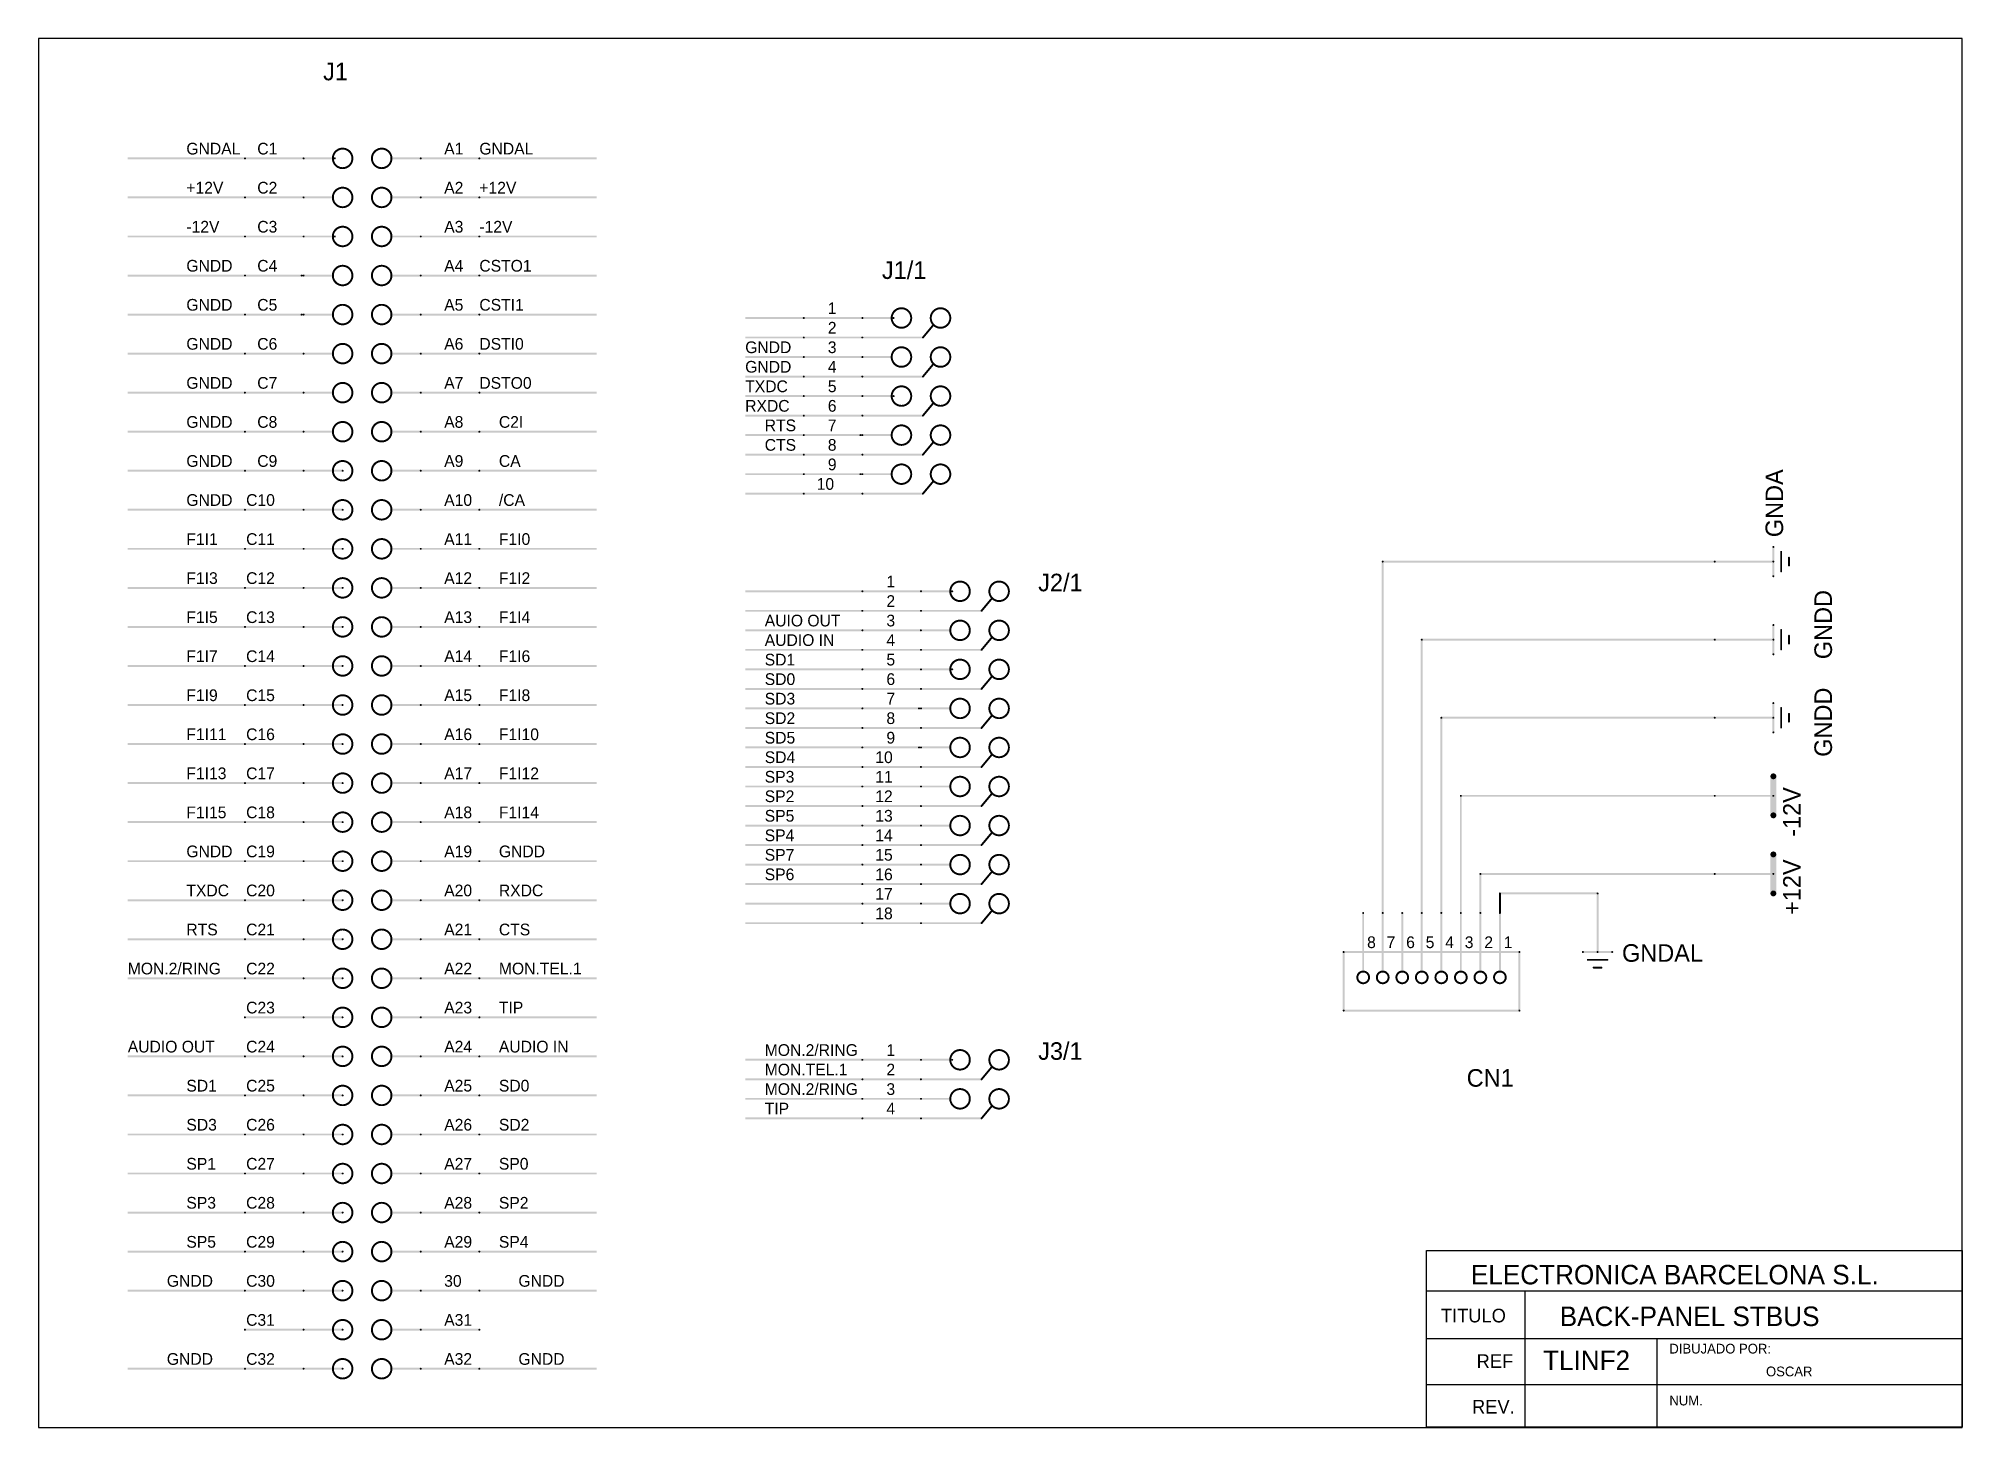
# Model space of a CAD drawing. Extents: x 0.83 to 10.68, y 13.4 to 20.51.
import ezdxf

# ---------------------------------------------------------------- set-up
doc = ezdxf.new("R2010")
doc.units = 0
doc.linetypes.add('SOLID', pattern=[0])
doc.layers.get('0').update_dxf_attribs({"linetype": 'SOLID'})
doc.layers.add('1', color=1, linetype='SOLID')

msp = doc.modelspace()

# ---------------------------------------------------------------- texts
at = {"color": 0}
for s, height, p in [('ELECTRONICA BARCELONA S.L.', 0.1, (8.1596, 14.1321)), ('TITULO', 0.07, (8.006, 13.9373)), ('BACK-PANEL STBUS', 0.1, (8.6144, 13.9186)), ('DIBUJADO POR:', 0.05, (9.1759, 13.7779)), ('REF', 0.07, (8.1891, 13.7039)), ('OSCAR', 0.05, (9.6706, 13.6611)), ('REV.', 0.07, (8.1655, 13.4706)), ('NUM.', 0.05, (9.1759, 13.5121))]:
    msp.add_text(s, height=height, dxfattribs=at).set_placement(p)
at = {"color": 0, "linetype": 'CONTINUOUS'}
msp.add_text('TLINF2', height=0.1, dxfattribs=at).set_placement((8.529, 13.6934))
at = {"layer": '1', "color": 0}
for s, height, p in [('J1', 0.09, (2.2834, 20.3)), ('GNDAL', 0.06, (1.5834, 19.92)), ('C1', 0.06, (1.9464, 19.92)), ('A1', 0.06, (2.9034, 19.92)), ('GNDAL', 0.06, (3.0834, 19.92)), ('+12V', 0.06, (1.5834, 19.72)), ('C2', 0.06, (1.9464, 19.72)), ('A2', 0.06, (2.9034, 19.72)), ('+12V', 0.06, (3.0834, 19.72)), ('-12V', 0.06, (1.5834, 19.52)), ('C3', 0.06, (1.9464, 19.52)), ('A3', 0.06, (2.9034, 19.52)), ('-12V', 0.06, (3.0834, 19.52)), ('GNDD', 0.06, (1.5834, 19.32)), ('C4', 0.06, (1.9464, 19.32)), ('A4', 0.06, (2.9034, 19.32)), ('CSTO1', 0.06, (3.0834, 19.32)), ('J1/1', 0.09, (5.1444, 19.2825)), ('GNDD', 0.06, (1.5834, 19.12)), ('C5', 0.06, (1.9464, 19.12)), ('A5', 0.06, (2.9034, 19.12)), ('CSTI1', 0.06, (3.0834, 19.12)), ('1', 0.06, (4.8674, 19.1025)), ('2', 0.06, (4.8674, 19.0025)), ('GNDD', 0.06, (1.5834, 18.92)), ('C6', 0.06, (1.9464, 18.92)), ('A6', 0.06, (2.9034, 18.92)), ('DSTI0', 0.06, (3.0834, 18.92)), ('GNDD', 0.06, (4.4444, 18.9025)), ('3', 0.06, (4.8674, 18.9025)), ('GNDD', 0.06, (4.4444, 18.8025)), ('4', 0.06, (4.8674, 18.8025)), ('GNDD', 0.06, (1.5834, 18.72)), ('C7', 0.06, (1.9464, 18.72)), ('A7', 0.06, (2.9034, 18.72)), ('DSTO0', 0.06, (3.0834, 18.72)), ('TXDC', 0.06, (4.4444, 18.7025)), ('5', 0.06, (4.8674, 18.7025)), ('RXDC', 0.06, (4.4444, 18.6025)), ('6', 0.06, (4.8674, 18.6025)), ('GNDD', 0.06, (1.5834, 18.52)), ('C8', 0.06, (1.9464, 18.52)), ('A8', 0.06, (2.9034, 18.52)), ('C2I', 0.06, (3.1834, 18.52)), ('RTS', 0.06, (4.5444, 18.5025)), ('7', 0.06, (4.8674, 18.5025)), ('CTS', 0.06, (4.5444, 18.4025)), ('8', 0.06, (4.8674, 18.4025)), ('GNDD', 0.06, (1.5834, 18.32)), ('C9', 0.06, (1.9464, 18.32)), ('A9', 0.06, (2.9034, 18.32)), ('CA', 0.06, (3.1834, 18.32)), ('9', 0.06, (4.8674, 18.3025)), ('10', 0.06, (4.8104, 18.2025)), ('GNDD', 0.06, (1.5834, 18.12)), ('C10', 0.06, (1.8894, 18.12)), ('A10', 0.06, (2.9034, 18.12)), ('/CA', 0.06, (3.1834, 18.12)), ('F1I1', 0.06, (1.5834, 17.92)), ('C11', 0.06, (1.8894, 17.92)), ('A11', 0.06, (2.9034, 17.92)), ('F1I0', 0.06, (3.1834, 17.92)), ('F1I3', 0.06, (1.5834, 17.72)), ('C12', 0.06, (1.8894, 17.72)), ('A12', 0.06, (2.9034, 17.72)), ('F1I2', 0.06, (3.1834, 17.72)), ('1', 0.06, (5.1674, 17.7025)), ('J2/1', 0.09, (5.9444, 17.6825)), ('2', 0.06, (5.1674, 17.6025)), ('F1I5', 0.06, (1.5834, 17.52)), ('C13', 0.06, (1.8894, 17.52)), ('A13', 0.06, (2.9034, 17.52)), ('F1I4', 0.06, (3.1834, 17.52)), ('AUIO OUT', 0.06, (4.5444, 17.5025)), ('3', 0.06, (5.1674, 17.5025)), ('AUDIO IN', 0.06, (4.5444, 17.4025)), ('4', 0.06, (5.1674, 17.4025)), ('F1I7', 0.06, (1.5834, 17.32)), ('C14', 0.06, (1.8894, 17.32)), ('A14', 0.06, (2.9034, 17.32)), ('F1I6', 0.06, (3.1834, 17.32)), ('SD1', 0.06, (4.5444, 17.3025)), ('5', 0.06, (5.1674, 17.3025)), ('SD0', 0.06, (4.5444, 17.2025)), ('6', 0.06, (5.1674, 17.2025)), ('F1I9', 0.06, (1.5834, 17.12)), ('C15', 0.06, (1.8894, 17.12)), ('A15', 0.06, (2.9034, 17.12)), ('F1I8', 0.06, (3.1834, 17.12)), ('SD3', 0.06, (4.5444, 17.1025)), ('7', 0.06, (5.1674, 17.1025)), ('SD2', 0.06, (4.5444, 17.0025)), ('8', 0.06, (5.1674, 17.0025)), ('F1I11', 0.06, (1.5834, 16.92)), ('C16', 0.06, (1.8894, 16.92)), ('A16', 0.06, (2.9034, 16.92)), ('F1I10', 0.06, (3.1834, 16.92)), ('SD5', 0.06, (4.5444, 16.9025)), ('9', 0.06, (5.1674, 16.9025)), ('SD4', 0.06, (4.5444, 16.8025)), ('10', 0.06, (5.1104, 16.8025)), ('F1I13', 0.06, (1.5834, 16.72)), ('C17', 0.06, (1.8894, 16.72)), ('A17', 0.06, (2.9034, 16.72)), ('F1I12', 0.06, (3.1834, 16.72)), ('SP3', 0.06, (4.5444, 16.7025)), ('11', 0.06, (5.1104, 16.7025)), ('SP2', 0.06, (4.5444, 16.6025)), ('12', 0.06, (5.1104, 16.6025)), ('F1I15', 0.06, (1.5834, 16.52)), ('C18', 0.06, (1.8894, 16.52)), ('A18', 0.06, (2.9034, 16.52)), ('F1I14', 0.06, (3.1834, 16.52)), ('SP5', 0.06, (4.5444, 16.5025)), ('13', 0.06, (5.1104, 16.5025)), ('SP4', 0.06, (4.5444, 16.4025)), ('14', 0.06, (5.1104, 16.4025)), ('GNDD', 0.06, (1.5834, 16.32)), ('C19', 0.06, (1.8894, 16.32)), ('A19', 0.06, (2.9034, 16.32)), ('GNDD', 0.06, (3.1834, 16.32)), ('SP7', 0.06, (4.5444, 16.3025)), ('15', 0.06, (5.1104, 16.3025)), ('SP6', 0.06, (4.5444, 16.2025)), ('16', 0.06, (5.1104, 16.2025)), ('TXDC', 0.06, (1.5834, 16.12)), ('C20', 0.06, (1.8894, 16.12)), ('A20', 0.06, (2.9034, 16.12)), ('RXDC', 0.06, (3.1834, 16.12)), ('17', 0.06, (5.1104, 16.1025)), ('18', 0.06, (5.1104, 16.0025)), ('RTS', 0.06, (1.5834, 15.92)), ('C21', 0.06, (1.8894, 15.92)), ('A21', 0.06, (2.9034, 15.92)), ('CTS', 0.06, (3.1834, 15.92)), ('8', 0.06, (7.6283, 15.8547)), ('7', 0.06, (7.7283, 15.8547)), ('6', 0.06, (7.8283, 15.8547)), ('5', 0.06, (7.9283, 15.8547)), ('4', 0.06, (8.0283, 15.8547)), ('3', 0.06, (8.1283, 15.8547)), ('2', 0.06, (8.2283, 15.8547)), ('1', 0.06, (8.3283, 15.8547)), ('GNDAL', 0.09, (8.9333, 15.7847)), ('MON.2/RING', 0.06, (1.2834, 15.72)), ('C22', 0.06, (1.8894, 15.72)), ('A22', 0.06, (2.9034, 15.72)), ('MON.TEL.1', 0.06, (3.1834, 15.72)), ('C23', 0.06, (1.8894, 15.52)), ('A23', 0.06, (2.9034, 15.52)), ('TIP', 0.06, (3.1834, 15.52)), ('AUDIO OUT', 0.06, (1.2834, 15.32)), ('C24', 0.06, (1.8894, 15.32)), ('A24', 0.06, (2.9034, 15.32)), ('AUDIO IN', 0.06, (3.1834, 15.32)), ('J3/1', 0.09, (5.9444, 15.2825)), ('MON.2/RING', 0.06, (4.5444, 15.3025)), ('1', 0.06, (5.1674, 15.3025)), ('SD1', 0.06, (1.5834, 15.12)), ('C25', 0.06, (1.8894, 15.12)), ('A25', 0.06, (2.9034, 15.12)), ('SD0', 0.06, (3.1834, 15.12)), ('MON.TEL.1', 0.06, (4.5444, 15.2025)), ('2', 0.06, (5.1674, 15.2025)), ('CN1', 0.09, (8.1383, 15.1447)), ('MON.2/RING', 0.06, (4.5444, 15.1025)), ('3', 0.06, (5.1674, 15.1025)), ('SD3', 0.06, (1.5834, 14.92)), ('C26', 0.06, (1.8894, 14.92)), ('A26', 0.06, (2.9034, 14.92)), ('SD2', 0.06, (3.1834, 14.92)), ('TIP', 0.06, (4.5444, 15.0025)), ('4', 0.06, (5.1674, 15.0025)), ('SP1', 0.06, (1.5834, 14.72)), ('C27', 0.06, (1.8894, 14.72)), ('A27', 0.06, (2.9034, 14.72)), ('SP0', 0.06, (3.1834, 14.72)), ('SP3', 0.06, (1.5834, 14.52)), ('C28', 0.06, (1.8894, 14.52)), ('A28', 0.06, (2.9034, 14.52)), ('SP2', 0.06, (3.1834, 14.52)), ('SP5', 0.06, (1.5834, 14.32)), ('C29', 0.06, (1.8894, 14.32)), ('A29', 0.06, (2.9034, 14.32)), ('SP4', 0.06, (3.1834, 14.32)), ('GNDD', 0.06, (1.4834, 14.12)), ('C30', 0.06, (1.8894, 14.12)), ('30', 0.06, (2.9034, 14.12)), ('GNDD', 0.06, (3.2834, 14.12)), ('C31', 0.06, (1.8894, 13.92)), ('A31', 0.06, (2.9034, 13.92)), ('GNDD', 0.06, (1.4834, 13.72)), ('C32', 0.06, (1.8894, 13.72)), ('A32', 0.06, (2.9034, 13.72)), ('GNDD', 0.06, (3.2834, 13.72))]:
    msp.add_text(s, height=height, dxfattribs=at).set_placement(p)
for s, p in [('GNDA', (9.7583, 17.9597)), ('GNDD', (10.0083, 17.3347)), ('GNDD', (10.0083, 16.8347)), ('-12V', (9.8483, 16.4247)), ('+12V', (9.8483, 16.0247))]:
    msp.add_text(s, height=0.09, rotation=90, dxfattribs=at).set_placement(p)

# ---------------------------------------------------------------- blocks, each defined once
blk = doc.blocks.new('32767')
at = {"color": 0, "const_width": 0.5}
blk.add_lwpolyline([(-0.25, 0, 1), (0.25, 0, 1)], format="xyb", close=True, dxfattribs=at)

# ---------------------------------------------------------------- linework, layer by layer
at = {"color": 0}
for p, q in [((0.8263, 20.5144), (0.8263, 13.3988)), ((10.6746, 20.5144), (0.8263, 20.5144)), ((10.6746, 13.3988), (10.6746, 20.5144)), ((7.9311, 14.0991), (10.6751, 14.0991)), ((8.4373, 13.4), (8.4373, 14.0967)), ((7.9351, 13.8546), (10.6767, 13.8546)), ((9.1109, 13.8546), (9.1109, 13.4)), ((7.9351, 13.6184), (10.6767, 13.6184)), ((0.8263, 13.3988), (10.6746, 13.3988))]:
    msp.add_line(p, q, dxfattribs=at)
msp.add_lwpolyline([(7.9332, 13.4), (7.9332, 14.3052), (10.6747, 14.3052), (10.6747, 13.4)], close=True, dxfattribs=at)
at = {"layer": '1', "color": 0, "const_width": 0.01}
for points in [[(2.4334, 19.9, 1), (2.3334, 19.9, 1), (2.4334, 19.9, 1)], [(2.6334, 19.9, 1), (2.5334, 19.9, 1), (2.6334, 19.9, 1)], [(2.4334, 19.7, 1), (2.3334, 19.7, 1), (2.4334, 19.7, 1)], [(2.6334, 19.7, 1), (2.5334, 19.7, 1), (2.6334, 19.7, 1)], [(2.4334, 19.5, 1), (2.3334, 19.5, 1), (2.4334, 19.5, 1)], [(2.6334, 19.5, 1), (2.5334, 19.5, 1), (2.6334, 19.5, 1)], [(2.4334, 19.3, 1), (2.3334, 19.3, 1), (2.4334, 19.3, 1)], [(2.6334, 19.3, 1), (2.5334, 19.3, 1), (2.6334, 19.3, 1)], [(2.4334, 19.1, 1), (2.3334, 19.1, 1), (2.4334, 19.1, 1)], [(2.6334, 19.1, 1), (2.5334, 19.1, 1), (2.6334, 19.1, 1)], [(5.2944, 19.0825, 1), (5.1944, 19.0825, 1), (5.2944, 19.0825, 1)], [(5.4944, 19.0825, 1), (5.3944, 19.0825, 1), (5.4944, 19.0825, 1)], [(2.4334, 18.9, 1), (2.3334, 18.9, 1), (2.4334, 18.9, 1)], [(2.6334, 18.9, 1), (2.5334, 18.9, 1), (2.6334, 18.9, 1)], [(5.2944, 18.8825, 1), (5.1944, 18.8825, 1), (5.2944, 18.8825, 1)], [(5.4944, 18.8825, 1), (5.3944, 18.8825, 1), (5.4944, 18.8825, 1)], [(2.4334, 18.7, 1), (2.3334, 18.7, 1), (2.4334, 18.7, 1)], [(2.6334, 18.7, 1), (2.5334, 18.7, 1), (2.6334, 18.7, 1)], [(5.2944, 18.6825, 1), (5.1944, 18.6825, 1), (5.2944, 18.6825, 1)], [(5.4944, 18.6825, 1), (5.3944, 18.6825, 1), (5.4944, 18.6825, 1)], [(2.4334, 18.5, 1), (2.3334, 18.5, 1), (2.4334, 18.5, 1)], [(2.6334, 18.5, 1), (2.5334, 18.5, 1), (2.6334, 18.5, 1)], [(5.2944, 18.4825, 1), (5.1944, 18.4825, 1), (5.2944, 18.4825, 1)], [(5.4944, 18.4825, 1), (5.3944, 18.4825, 1), (5.4944, 18.4825, 1)], [(2.4334, 18.3, 1), (2.3334, 18.3, 1), (2.4334, 18.3, 1)], [(2.6334, 18.3, 1), (2.5334, 18.3, 1), (2.6334, 18.3, 1)], [(5.2944, 18.2825, 1), (5.1944, 18.2825, 1), (5.2944, 18.2825, 1)], [(5.4944, 18.2825, 1), (5.3944, 18.2825, 1), (5.4944, 18.2825, 1)], [(2.4334, 18.1, 1), (2.3334, 18.1, 1), (2.4334, 18.1, 1)], [(2.6334, 18.1, 1), (2.5334, 18.1, 1), (2.6334, 18.1, 1)], [(2.4334, 17.9, 1), (2.3334, 17.9, 1), (2.4334, 17.9, 1)], [(2.6334, 17.9, 1), (2.5334, 17.9, 1), (2.6334, 17.9, 1)], [(2.4334, 17.7, 1), (2.3334, 17.7, 1), (2.4334, 17.7, 1)], [(2.6334, 17.7, 1), (2.5334, 17.7, 1), (2.6334, 17.7, 1)], [(5.5944, 17.6825, 1), (5.4944, 17.6825, 1), (5.5944, 17.6825, 1)], [(5.7944, 17.6825, 1), (5.6944, 17.6825, 1), (5.7944, 17.6825, 1)], [(2.4334, 17.5, 1), (2.3334, 17.5, 1), (2.4334, 17.5, 1)], [(2.6334, 17.5, 1), (2.5334, 17.5, 1), (2.6334, 17.5, 1)], [(5.5944, 17.4825, 1), (5.4944, 17.4825, 1), (5.5944, 17.4825, 1)], [(5.7944, 17.4825, 1), (5.6944, 17.4825, 1), (5.7944, 17.4825, 1)], [(2.4334, 17.3, 1), (2.3334, 17.3, 1), (2.4334, 17.3, 1)], [(2.6334, 17.3, 1), (2.5334, 17.3, 1), (2.6334, 17.3, 1)], [(5.5944, 17.2825, 1), (5.4944, 17.2825, 1), (5.5944, 17.2825, 1)], [(5.7944, 17.2825, 1), (5.6944, 17.2825, 1), (5.7944, 17.2825, 1)], [(2.4334, 17.1, 1), (2.3334, 17.1, 1), (2.4334, 17.1, 1)], [(2.6334, 17.1, 1), (2.5334, 17.1, 1), (2.6334, 17.1, 1)], [(5.5944, 17.0825, 1), (5.4944, 17.0825, 1), (5.5944, 17.0825, 1)], [(5.7944, 17.0825, 1), (5.6944, 17.0825, 1), (5.7944, 17.0825, 1)], [(2.4334, 16.9, 1), (2.3334, 16.9, 1), (2.4334, 16.9, 1)], [(2.6334, 16.9, 1), (2.5334, 16.9, 1), (2.6334, 16.9, 1)], [(5.5944, 16.8825, 1), (5.4944, 16.8825, 1), (5.5944, 16.8825, 1)], [(5.7944, 16.8825, 1), (5.6944, 16.8825, 1), (5.7944, 16.8825, 1)], [(2.4334, 16.7, 1), (2.3334, 16.7, 1), (2.4334, 16.7, 1)], [(2.6334, 16.7, 1), (2.5334, 16.7, 1), (2.6334, 16.7, 1)], [(5.5944, 16.6825, 1), (5.4944, 16.6825, 1), (5.5944, 16.6825, 1)], [(5.7944, 16.6825, 1), (5.6944, 16.6825, 1), (5.7944, 16.6825, 1)], [(2.4334, 16.5, 1), (2.3334, 16.5, 1), (2.4334, 16.5, 1)], [(2.6334, 16.5, 1), (2.5334, 16.5, 1), (2.6334, 16.5, 1)], [(5.5944, 16.4825, 1), (5.4944, 16.4825, 1), (5.5944, 16.4825, 1)], [(5.7944, 16.4825, 1), (5.6944, 16.4825, 1), (5.7944, 16.4825, 1)], [(2.4334, 16.3, 1), (2.3334, 16.3, 1), (2.4334, 16.3, 1)], [(2.6334, 16.3, 1), (2.5334, 16.3, 1), (2.6334, 16.3, 1)], [(5.5944, 16.2825, 1), (5.4944, 16.2825, 1), (5.5944, 16.2825, 1)], [(5.7944, 16.2825, 1), (5.6944, 16.2825, 1), (5.7944, 16.2825, 1)], [(2.4334, 16.1, 1), (2.3334, 16.1, 1), (2.4334, 16.1, 1)], [(2.6334, 16.1, 1), (2.5334, 16.1, 1), (2.6334, 16.1, 1)], [(5.5944, 16.0825, 1), (5.4944, 16.0825, 1), (5.5944, 16.0825, 1)], [(5.7944, 16.0825, 1), (5.6944, 16.0825, 1), (5.7944, 16.0825, 1)], [(2.4334, 15.9, 1), (2.3334, 15.9, 1), (2.4334, 15.9, 1)], [(2.6334, 15.9, 1), (2.5334, 15.9, 1), (2.6334, 15.9, 1)], [(2.4334, 15.7, 1), (2.3334, 15.7, 1), (2.4334, 15.7, 1)], [(2.6334, 15.7, 1), (2.5334, 15.7, 1), (2.6334, 15.7, 1)], [(7.5783, 15.7047, 1), (7.6383, 15.7047, 1), (7.5783, 15.7047, 1)], [(7.6783, 15.7047, 1), (7.7383, 15.7047, 1), (7.6783, 15.7047, 1)], [(7.7783, 15.7047, 1), (7.8383, 15.7047, 1), (7.7783, 15.7047, 1)], [(7.8783, 15.7047, 1), (7.9383, 15.7047, 1), (7.8783, 15.7047, 1)], [(7.9783, 15.7047, 1), (8.0383, 15.7047, 1), (7.9783, 15.7047, 1)], [(8.0783, 15.7047, 1), (8.1383, 15.7047, 1), (8.0783, 15.7047, 1)], [(8.1783, 15.7047, 1), (8.2383, 15.7047, 1), (8.1783, 15.7047, 1)], [(8.2783, 15.7047, 1), (8.3383, 15.7047, 1), (8.2783, 15.7047, 1)], [(2.4334, 15.5, 1), (2.3334, 15.5, 1), (2.4334, 15.5, 1)], [(2.6334, 15.5, 1), (2.5334, 15.5, 1), (2.6334, 15.5, 1)], [(2.4334, 15.3, 1), (2.3334, 15.3, 1), (2.4334, 15.3, 1)], [(2.6334, 15.3, 1), (2.5334, 15.3, 1), (2.6334, 15.3, 1)], [(5.5944, 15.2825, 1), (5.4944, 15.2825, 1), (5.5944, 15.2825, 1)], [(5.7944, 15.2825, 1), (5.6944, 15.2825, 1), (5.7944, 15.2825, 1)], [(2.4334, 15.1, 1), (2.3334, 15.1, 1), (2.4334, 15.1, 1)], [(2.6334, 15.1, 1), (2.5334, 15.1, 1), (2.6334, 15.1, 1)], [(5.5944, 15.0825, 1), (5.4944, 15.0825, 1), (5.5944, 15.0825, 1)], [(5.7944, 15.0825, 1), (5.6944, 15.0825, 1), (5.7944, 15.0825, 1)], [(2.4334, 14.9, 1), (2.3334, 14.9, 1), (2.4334, 14.9, 1)], [(2.6334, 14.9, 1), (2.5334, 14.9, 1), (2.6334, 14.9, 1)], [(2.4334, 14.7, 1), (2.3334, 14.7, 1), (2.4334, 14.7, 1)], [(2.6334, 14.7, 1), (2.5334, 14.7, 1), (2.6334, 14.7, 1)], [(2.4334, 14.5, 1), (2.3334, 14.5, 1), (2.4334, 14.5, 1)], [(2.6334, 14.5, 1), (2.5334, 14.5, 1), (2.6334, 14.5, 1)], [(2.4334, 14.3, 1), (2.3334, 14.3, 1), (2.4334, 14.3, 1)], [(2.6334, 14.3, 1), (2.5334, 14.3, 1), (2.6334, 14.3, 1)], [(2.4334, 14.1, 1), (2.3334, 14.1, 1), (2.4334, 14.1, 1)], [(2.6334, 14.1, 1), (2.5334, 14.1, 1), (2.6334, 14.1, 1)], [(2.4334, 13.9, 1), (2.3334, 13.9, 1), (2.4334, 13.9, 1)], [(2.6334, 13.9, 1), (2.5334, 13.9, 1), (2.6334, 13.9, 1)], [(2.4334, 13.7, 1), (2.3334, 13.7, 1), (2.4334, 13.7, 1)], [(2.6334, 13.7, 1), (2.5334, 13.7, 1), (2.6334, 13.7, 1)]]:
    msp.add_lwpolyline(points, format="xyb", dxfattribs=at)
at = {"layer": '1', "color": 0}
for points in [[(1.2834, 19.895), (1.2834, 19.905), (1.8834, 19.895), (1.8834, 19.905)], [(2.1834, 19.905), (2.1834, 19.895), (1.8834, 19.905), (1.8834, 19.895)], [(2.1834, 19.895), (2.1834, 19.905), (2.3434, 19.895), (2.3434, 19.905)], [(2.6334, 19.895), (2.6334, 19.905), (2.7834, 19.895), (2.7834, 19.905)], [(2.7834, 19.895), (2.7834, 19.905), (3.0834, 19.895), (3.0834, 19.905)], [(3.0834, 19.895), (3.0834, 19.905), (3.6834, 19.895), (3.6834, 19.905)], [(1.2834, 19.695), (1.2834, 19.705), (1.8834, 19.695), (1.8834, 19.705)], [(2.1834, 19.705), (2.1834, 19.695), (1.8834, 19.705), (1.8834, 19.695)], [(2.1834, 19.695), (2.1834, 19.705), (2.3334, 19.695), (2.3334, 19.705)], [(2.6334, 19.695), (2.6334, 19.705), (2.7834, 19.695), (2.7834, 19.705)], [(2.7834, 19.695), (2.7834, 19.705), (3.0834, 19.695), (3.0834, 19.705)], [(3.0834, 19.695), (3.0834, 19.705), (3.6834, 19.695), (3.6834, 19.705)], [(1.2834, 19.495), (1.2834, 19.505), (1.8834, 19.495), (1.8834, 19.505)], [(2.1834, 19.505), (2.1834, 19.495), (1.8834, 19.505), (1.8834, 19.495)], [(2.1834, 19.495), (2.1834, 19.505), (2.3434, 19.495), (2.3434, 19.505)], [(2.6334, 19.495), (2.6334, 19.505), (2.7834, 19.495), (2.7834, 19.505)], [(2.7834, 19.495), (2.7834, 19.505), (3.0834, 19.495), (3.0834, 19.505)], [(3.0834, 19.495), (3.0834, 19.505), (3.6834, 19.495), (3.6834, 19.505)], [(1.2834, 19.295), (1.2834, 19.305), (1.8834, 19.295), (1.8834, 19.305)], [(2.1834, 19.305), (2.1834, 19.295), (1.8834, 19.305), (1.8834, 19.295)], [(2.1734, 19.295), (2.1734, 19.305), (2.3334, 19.295), (2.3334, 19.305)], [(2.6334, 19.295), (2.6334, 19.305), (2.7834, 19.295), (2.7834, 19.305)], [(2.7834, 19.295), (2.7834, 19.305), (3.0834, 19.295), (3.0834, 19.305)], [(3.0834, 19.295), (3.0834, 19.305), (3.6834, 19.295), (3.6834, 19.305)], [(1.2834, 19.095), (1.2834, 19.105), (1.8834, 19.095), (1.8834, 19.105)], [(2.1834, 19.105), (2.1834, 19.095), (1.8834, 19.105), (1.8834, 19.095)], [(2.1734, 19.095), (2.1734, 19.105), (2.3334, 19.095), (2.3334, 19.105)], [(2.6334, 19.095), (2.6334, 19.105), (2.7834, 19.095), (2.7834, 19.105)], [(2.7834, 19.095), (2.7834, 19.105), (3.0834, 19.095), (3.0834, 19.105)], [(3.0834, 19.095), (3.0834, 19.105), (3.6834, 19.095), (3.6834, 19.105)], [(4.4444, 19.0775), (4.4444, 19.0875), (4.7444, 19.0775), (4.7444, 19.0875)], [(5.0444, 19.0875), (5.0444, 19.0775), (4.7444, 19.0875), (4.7444, 19.0775)], [(5.0444, 19.0775), (5.0444, 19.0875), (5.2044, 19.0775), (5.2044, 19.0875)], [(5.3582, 18.9793), (5.3506, 18.9857), (5.4082, 19.0393), (5.4006, 19.0457)], [(4.4444, 18.9775), (4.4444, 18.9875), (4.7444, 18.9775), (4.7444, 18.9875)], [(5.0444, 18.9875), (5.0444, 18.9775), (4.7444, 18.9875), (4.7444, 18.9775)], [(5.0444, 18.9775), (5.0444, 18.9875), (5.3544, 18.9775), (5.3544, 18.9875)], [(1.2834, 18.895), (1.2834, 18.905), (1.8834, 18.895), (1.8834, 18.905)], [(2.1834, 18.905), (2.1834, 18.895), (1.8834, 18.905), (1.8834, 18.895)], [(2.1834, 18.895), (2.1834, 18.905), (2.3334, 18.895), (2.3334, 18.905)], [(2.6334, 18.895), (2.6334, 18.905), (2.7834, 18.895), (2.7834, 18.905)], [(2.7834, 18.895), (2.7834, 18.905), (3.0834, 18.895), (3.0834, 18.905)], [(3.0834, 18.895), (3.0834, 18.905), (3.6834, 18.895), (3.6834, 18.905)], [(4.4444, 18.8775), (4.4444, 18.8875), (4.7444, 18.8775), (4.7444, 18.8875)], [(5.0444, 18.8875), (5.0444, 18.8775), (4.7444, 18.8875), (4.7444, 18.8775)], [(5.0444, 18.8775), (5.0444, 18.8875), (5.1944, 18.8775), (5.1944, 18.8875)], [(5.3582, 18.7793), (5.3506, 18.7857), (5.4082, 18.8393), (5.4006, 18.8457)], [(4.4444, 18.7775), (4.4444, 18.7875), (4.7444, 18.7775), (4.7444, 18.7875)], [(5.0444, 18.7875), (5.0444, 18.7775), (4.7444, 18.7875), (4.7444, 18.7775)], [(5.0444, 18.7775), (5.0444, 18.7875), (5.3544, 18.7775), (5.3544, 18.7875)], [(1.2834, 18.695), (1.2834, 18.705), (1.8834, 18.695), (1.8834, 18.705)], [(2.1834, 18.705), (2.1834, 18.695), (1.8834, 18.705), (1.8834, 18.695)], [(2.1834, 18.695), (2.1834, 18.705), (2.3334, 18.695), (2.3334, 18.705)], [(2.6334, 18.695), (2.6334, 18.705), (2.7834, 18.695), (2.7834, 18.705)], [(2.7834, 18.695), (2.7834, 18.705), (3.0834, 18.695), (3.0834, 18.705)], [(3.0834, 18.695), (3.0834, 18.705), (3.6834, 18.695), (3.6834, 18.705)], [(4.4444, 18.6775), (4.4444, 18.6875), (4.7444, 18.6775), (4.7444, 18.6875)], [(5.0444, 18.6875), (5.0444, 18.6775), (4.7444, 18.6875), (4.7444, 18.6775)], [(5.0444, 18.6775), (5.0444, 18.6875), (5.2044, 18.6775), (5.2044, 18.6875)], [(5.3582, 18.5793), (5.3506, 18.5857), (5.4082, 18.6393), (5.4006, 18.6457)], [(4.4444, 18.5775), (4.4444, 18.5875), (4.7444, 18.5775), (4.7444, 18.5875)], [(5.0444, 18.5875), (5.0444, 18.5775), (4.7444, 18.5875), (4.7444, 18.5775)], [(5.0444, 18.5775), (5.0444, 18.5875), (5.3544, 18.5775), (5.3544, 18.5875)], [(1.2834, 18.495), (1.2834, 18.505), (1.8834, 18.495), (1.8834, 18.505)], [(2.1834, 18.505), (2.1834, 18.495), (1.8834, 18.505), (1.8834, 18.495)], [(2.1834, 18.495), (2.1834, 18.505), (2.3334, 18.495), (2.3334, 18.505)], [(2.6334, 18.495), (2.6334, 18.505), (2.7834, 18.495), (2.7834, 18.505)], [(2.7834, 18.495), (2.7834, 18.505), (3.0834, 18.495), (3.0834, 18.505)], [(3.0834, 18.495), (3.0834, 18.505), (3.6834, 18.495), (3.6834, 18.505)], [(4.4444, 18.4775), (4.4444, 18.4875), (4.7444, 18.4775), (4.7444, 18.4875)], [(5.0444, 18.4875), (5.0444, 18.4775), (4.7444, 18.4875), (4.7444, 18.4775)], [(5.0344, 18.4775), (5.0344, 18.4875), (5.1944, 18.4775), (5.1944, 18.4875)], [(5.3582, 18.3793), (5.3506, 18.3857), (5.4082, 18.4393), (5.4006, 18.4457)], [(4.4444, 18.3775), (4.4444, 18.3875), (4.7444, 18.3775), (4.7444, 18.3875)], [(5.0444, 18.3875), (5.0444, 18.3775), (4.7444, 18.3875), (4.7444, 18.3775)], [(5.0444, 18.3775), (5.0444, 18.3875), (5.3544, 18.3775), (5.3544, 18.3875)], [(1.2834, 18.295), (1.2834, 18.305), (1.8834, 18.295), (1.8834, 18.305)], [(2.1834, 18.305), (2.1834, 18.295), (1.8834, 18.305), (1.8834, 18.295)], [(2.1834, 18.295), (2.1834, 18.305), (2.3834, 18.295), (2.3834, 18.305)], [(2.6334, 18.295), (2.6334, 18.305), (2.7834, 18.295), (2.7834, 18.305)], [(2.7834, 18.295), (2.7834, 18.305), (3.0834, 18.295), (3.0834, 18.305)], [(3.0834, 18.295), (3.0834, 18.305), (3.6834, 18.295), (3.6834, 18.305)], [(4.4444, 18.2775), (4.4444, 18.2875), (4.7444, 18.2775), (4.7444, 18.2875)], [(5.0444, 18.2875), (5.0444, 18.2775), (4.7444, 18.2875), (4.7444, 18.2775)], [(5.0344, 18.2775), (5.0344, 18.2875), (5.1944, 18.2775), (5.1944, 18.2875)], [(5.3582, 18.1793), (5.3506, 18.1857), (5.4082, 18.2393), (5.4006, 18.2457)], [(4.4444, 18.1775), (4.4444, 18.1875), (4.7444, 18.1775), (4.7444, 18.1875)], [(5.0444, 18.1875), (5.0444, 18.1775), (4.7444, 18.1875), (4.7444, 18.1775)], [(5.0444, 18.1775), (5.0444, 18.1875), (5.3544, 18.1775), (5.3544, 18.1875)], [(1.2834, 18.095), (1.2834, 18.105), (1.8834, 18.095), (1.8834, 18.105)], [(2.1834, 18.105), (2.1834, 18.095), (1.8834, 18.105), (1.8834, 18.095)], [(2.1834, 18.095), (2.1834, 18.105), (2.3834, 18.095), (2.3834, 18.105)], [(2.6334, 18.095), (2.6334, 18.105), (2.7834, 18.095), (2.7834, 18.105)], [(2.7834, 18.095), (2.7834, 18.105), (3.0834, 18.095), (3.0834, 18.105)], [(3.0834, 18.095), (3.0834, 18.105), (3.6834, 18.095), (3.6834, 18.105)], [(1.2834, 17.895), (1.2834, 17.905), (1.8834, 17.895), (1.8834, 17.905)], [(2.1834, 17.905), (2.1834, 17.895), (1.8834, 17.905), (1.8834, 17.895)], [(2.1834, 17.895), (2.1834, 17.905), (2.3834, 17.895), (2.3834, 17.905)], [(2.6334, 17.895), (2.6334, 17.905), (2.7834, 17.895), (2.7834, 17.905)], [(2.7834, 17.895), (2.7834, 17.905), (3.0834, 17.895), (3.0834, 17.905)], [(3.0834, 17.895), (3.0834, 17.905), (3.6834, 17.895), (3.6834, 17.905)], [(7.7133, 16.0347), (7.7033, 16.0347), (7.7133, 17.8347), (7.7033, 17.8347)], [(7.7083, 17.8297), (7.7083, 17.8397), (9.4083, 17.8297), (9.4083, 17.8397)], [(9.7083, 17.8397), (9.7083, 17.8297), (9.4083, 17.8397), (9.4083, 17.8297)], [(9.7133, 17.7597), (9.7033, 17.7597), (9.7133, 17.9097), (9.7033, 17.9097)], [(9.7533, 17.7847), (9.7433, 17.7847), (9.7533, 17.8847), (9.7433, 17.8847)], [(9.7933, 17.8147), (9.7833, 17.8147), (9.7933, 17.8547), (9.7833, 17.8547)], [(1.2834, 17.695), (1.2834, 17.705), (1.8834, 17.695), (1.8834, 17.705)], [(2.1834, 17.705), (2.1834, 17.695), (1.8834, 17.705), (1.8834, 17.695)], [(2.1834, 17.695), (2.1834, 17.705), (2.3834, 17.695), (2.3834, 17.705)], [(2.6334, 17.695), (2.6334, 17.705), (2.7834, 17.695), (2.7834, 17.705)], [(2.7834, 17.695), (2.7834, 17.705), (3.0834, 17.695), (3.0834, 17.705)], [(3.0834, 17.695), (3.0834, 17.705), (3.6834, 17.695), (3.6834, 17.705)], [(4.4444, 17.6775), (4.4444, 17.6875), (5.0444, 17.6775), (5.0444, 17.6875)], [(5.3444, 17.6875), (5.3444, 17.6775), (5.0444, 17.6875), (5.0444, 17.6775)], [(5.3444, 17.6775), (5.3444, 17.6875), (5.5044, 17.6775), (5.5044, 17.6875)], [(5.6582, 17.5793), (5.6506, 17.5857), (5.7082, 17.6393), (5.7006, 17.6457)], [(4.4444, 17.5775), (4.4444, 17.5875), (5.0444, 17.5775), (5.0444, 17.5875)], [(4.4444, 17.5775), (4.4444, 17.5875), (5.0444, 17.5775), (5.0444, 17.5875)], [(5.3444, 17.5875), (5.3444, 17.5775), (5.0444, 17.5875), (5.0444, 17.5775)], [(5.3444, 17.5775), (5.3444, 17.5875), (5.6544, 17.5775), (5.6544, 17.5875)], [(1.2834, 17.495), (1.2834, 17.505), (1.8834, 17.495), (1.8834, 17.505)], [(2.1834, 17.505), (2.1834, 17.495), (1.8834, 17.505), (1.8834, 17.495)], [(2.1834, 17.495), (2.1834, 17.505), (2.3834, 17.495), (2.3834, 17.505)], [(2.6334, 17.495), (2.6334, 17.505), (2.7834, 17.495), (2.7834, 17.505)], [(2.7834, 17.495), (2.7834, 17.505), (3.0834, 17.495), (3.0834, 17.505)], [(3.0834, 17.495), (3.0834, 17.505), (3.6834, 17.495), (3.6834, 17.505)], [(4.4444, 17.4775), (4.4444, 17.4875), (5.0444, 17.4775), (5.0444, 17.4875)], [(5.3444, 17.4875), (5.3444, 17.4775), (5.0444, 17.4875), (5.0444, 17.4775)], [(5.3444, 17.4775), (5.3444, 17.4875), (5.4944, 17.4775), (5.4944, 17.4875)], [(5.6582, 17.3793), (5.6506, 17.3857), (5.7082, 17.4393), (5.7006, 17.4457)], [(7.9083, 17.4297), (7.9083, 17.4397), (9.4083, 17.4297), (9.4083, 17.4397)], [(9.7083, 17.4397), (9.7083, 17.4297), (9.4083, 17.4397), (9.4083, 17.4297)], [(9.7133, 17.3597), (9.7033, 17.3597), (9.7133, 17.5097), (9.7033, 17.5097)], [(9.7533, 17.3847), (9.7433, 17.3847), (9.7533, 17.4847), (9.7433, 17.4847)], [(9.7933, 17.4147), (9.7833, 17.4147), (9.7933, 17.4547), (9.7833, 17.4547)], [(4.4444, 17.3775), (4.4444, 17.3875), (5.0444, 17.3775), (5.0444, 17.3875)], [(5.3444, 17.3875), (5.3444, 17.3775), (5.0444, 17.3875), (5.0444, 17.3775)], [(5.3444, 17.3775), (5.3444, 17.3875), (5.6544, 17.3775), (5.6544, 17.3875)], [(7.9133, 16.0347), (7.9033, 16.0347), (7.9133, 17.4347), (7.9033, 17.4347)], [(1.2834, 17.295), (1.2834, 17.305), (1.8834, 17.295), (1.8834, 17.305)], [(2.1834, 17.305), (2.1834, 17.295), (1.8834, 17.305), (1.8834, 17.295)], [(2.1834, 17.295), (2.1834, 17.305), (2.3834, 17.295), (2.3834, 17.305)], [(2.6334, 17.295), (2.6334, 17.305), (2.7834, 17.295), (2.7834, 17.305)], [(2.7834, 17.295), (2.7834, 17.305), (3.0834, 17.295), (3.0834, 17.305)], [(3.0834, 17.295), (3.0834, 17.305), (3.6834, 17.295), (3.6834, 17.305)], [(4.4444, 17.2775), (4.4444, 17.2875), (5.0444, 17.2775), (5.0444, 17.2875)], [(5.3444, 17.2875), (5.3444, 17.2775), (5.0444, 17.2875), (5.0444, 17.2775)], [(5.3444, 17.2775), (5.3444, 17.2875), (5.5044, 17.2775), (5.5044, 17.2875)], [(5.6582, 17.1793), (5.6506, 17.1857), (5.7082, 17.2393), (5.7006, 17.2457)], [(4.4444, 17.1775), (4.4444, 17.1875), (5.0444, 17.1775), (5.0444, 17.1875)], [(5.3444, 17.1875), (5.3444, 17.1775), (5.0444, 17.1875), (5.0444, 17.1775)], [(5.3444, 17.1775), (5.3444, 17.1875), (5.6544, 17.1775), (5.6544, 17.1875)], [(1.2834, 17.095), (1.2834, 17.105), (1.8834, 17.095), (1.8834, 17.105)], [(2.1834, 17.105), (2.1834, 17.095), (1.8834, 17.105), (1.8834, 17.095)], [(2.1834, 17.095), (2.1834, 17.105), (2.3834, 17.095), (2.3834, 17.105)], [(2.6334, 17.095), (2.6334, 17.105), (2.7834, 17.095), (2.7834, 17.105)], [(2.7834, 17.095), (2.7834, 17.105), (3.0834, 17.095), (3.0834, 17.105)], [(3.0834, 17.095), (3.0834, 17.105), (3.6834, 17.095), (3.6834, 17.105)], [(4.4444, 17.0775), (4.4444, 17.0875), (5.0444, 17.0775), (5.0444, 17.0875)], [(5.3444, 17.0875), (5.3444, 17.0775), (5.0444, 17.0875), (5.0444, 17.0775)], [(5.3344, 17.0775), (5.3344, 17.0875), (5.4944, 17.0775), (5.4944, 17.0875)], [(5.6582, 16.9793), (5.6506, 16.9857), (5.7082, 17.0393), (5.7006, 17.0457)], [(9.7133, 16.9597), (9.7033, 16.9597), (9.7133, 17.1097), (9.7033, 17.1097)], [(9.7533, 16.9847), (9.7433, 16.9847), (9.7533, 17.0847), (9.7433, 17.0847)], [(9.7933, 17.0147), (9.7833, 17.0147), (9.7933, 17.0547), (9.7833, 17.0547)], [(4.4444, 16.9775), (4.4444, 16.9875), (5.0444, 16.9775), (5.0444, 16.9875)], [(5.3444, 16.9875), (5.3444, 16.9775), (5.0444, 16.9875), (5.0444, 16.9775)], [(5.3444, 16.9775), (5.3444, 16.9875), (5.6544, 16.9775), (5.6544, 16.9875)], [(8.0133, 16.0347), (8.0033, 16.0347), (8.0133, 17.0347), (8.0033, 17.0347)], [(8.0083, 17.0297), (8.0083, 17.0397), (9.4083, 17.0297), (9.4083, 17.0397)], [(9.7083, 17.0397), (9.7083, 17.0297), (9.4083, 17.0397), (9.4083, 17.0297)], [(1.2834, 16.895), (1.2834, 16.905), (1.8834, 16.895), (1.8834, 16.905)], [(2.1834, 16.905), (2.1834, 16.895), (1.8834, 16.905), (1.8834, 16.895)], [(2.1834, 16.895), (2.1834, 16.905), (2.3834, 16.895), (2.3834, 16.905)], [(2.6334, 16.895), (2.6334, 16.905), (2.7834, 16.895), (2.7834, 16.905)], [(2.7834, 16.895), (2.7834, 16.905), (3.0834, 16.895), (3.0834, 16.905)], [(3.0834, 16.895), (3.0834, 16.905), (3.6834, 16.895), (3.6834, 16.905)], [(4.4444, 16.8775), (4.4444, 16.8875), (5.0444, 16.8775), (5.0444, 16.8875)], [(5.3444, 16.8875), (5.3444, 16.8775), (5.0444, 16.8875), (5.0444, 16.8775)], [(5.3344, 16.8775), (5.3344, 16.8875), (5.4944, 16.8775), (5.4944, 16.8875)], [(5.6582, 16.7793), (5.6506, 16.7857), (5.7082, 16.8393), (5.7006, 16.8457)], [(4.4444, 16.7775), (4.4444, 16.7875), (5.0444, 16.7775), (5.0444, 16.7875)], [(5.3444, 16.7875), (5.3444, 16.7775), (5.0444, 16.7875), (5.0444, 16.7775)], [(5.3444, 16.7775), (5.3444, 16.7875), (5.6544, 16.7775), (5.6544, 16.7875)], [(1.2834, 16.695), (1.2834, 16.705), (1.8834, 16.695), (1.8834, 16.705)], [(2.1834, 16.705), (2.1834, 16.695), (1.8834, 16.705), (1.8834, 16.695)], [(2.1834, 16.695), (2.1834, 16.705), (2.3834, 16.695), (2.3834, 16.705)], [(2.6334, 16.695), (2.6334, 16.705), (2.7834, 16.695), (2.7834, 16.705)], [(2.7834, 16.695), (2.7834, 16.705), (3.0834, 16.695), (3.0834, 16.705)], [(3.0834, 16.695), (3.0834, 16.705), (3.6834, 16.695), (3.6834, 16.705)], [(4.4444, 16.6775), (4.4444, 16.6875), (5.0444, 16.6775), (5.0444, 16.6875)], [(5.3444, 16.6875), (5.3444, 16.6775), (5.0444, 16.6875), (5.0444, 16.6775)], [(5.3444, 16.6775), (5.3444, 16.6875), (5.4944, 16.6775), (5.4944, 16.6875)], [(9.7233, 16.5347), (9.6933, 16.5347), (9.7233, 16.7347), (9.6933, 16.7347)], [(4.4444, 16.5775), (4.4444, 16.5875), (5.0444, 16.5775), (5.0444, 16.5875)], [(5.3444, 16.5875), (5.3444, 16.5775), (5.0444, 16.5875), (5.0444, 16.5775)], [(5.3444, 16.5775), (5.3444, 16.5875), (5.6544, 16.5775), (5.6544, 16.5875)], [(5.6582, 16.5793), (5.6506, 16.5857), (5.7082, 16.6393), (5.7006, 16.6457)], [(8.1133, 16.0347), (8.1033, 16.0347), (8.1133, 16.6347), (8.1033, 16.6347)], [(8.1083, 16.6297), (8.1083, 16.6397), (9.4083, 16.6297), (9.4083, 16.6397)], [(9.7083, 16.6397), (9.7083, 16.6297), (9.4083, 16.6397), (9.4083, 16.6297)], [(1.2834, 16.495), (1.2834, 16.505), (1.8834, 16.495), (1.8834, 16.505)], [(2.1834, 16.505), (2.1834, 16.495), (1.8834, 16.505), (1.8834, 16.495)], [(2.1834, 16.495), (2.1834, 16.505), (2.3834, 16.495), (2.3834, 16.505)], [(2.6334, 16.495), (2.6334, 16.505), (2.7834, 16.495), (2.7834, 16.505)], [(2.7834, 16.495), (2.7834, 16.505), (3.0834, 16.495), (3.0834, 16.505)], [(3.0834, 16.495), (3.0834, 16.505), (3.6834, 16.495), (3.6834, 16.505)], [(4.4444, 16.4775), (4.4444, 16.4875), (5.0444, 16.4775), (5.0444, 16.4875)], [(5.3444, 16.4875), (5.3444, 16.4775), (5.0444, 16.4875), (5.0444, 16.4775)], [(5.3444, 16.4775), (5.3444, 16.4875), (5.4944, 16.4775), (5.4944, 16.4875)], [(4.4444, 16.3775), (4.4444, 16.3875), (5.0444, 16.3775), (5.0444, 16.3875)], [(5.3444, 16.3875), (5.3444, 16.3775), (5.0444, 16.3875), (5.0444, 16.3775)], [(5.3444, 16.3775), (5.3444, 16.3875), (5.6544, 16.3775), (5.6544, 16.3875)], [(5.6582, 16.3793), (5.6506, 16.3857), (5.7082, 16.4393), (5.7006, 16.4457)], [(1.2834, 16.295), (1.2834, 16.305), (1.8834, 16.295), (1.8834, 16.305)], [(2.1834, 16.305), (2.1834, 16.295), (1.8834, 16.305), (1.8834, 16.295)], [(2.1834, 16.295), (2.1834, 16.305), (2.3834, 16.295), (2.3834, 16.305)], [(2.6334, 16.295), (2.6334, 16.305), (2.7834, 16.295), (2.7834, 16.305)], [(2.7834, 16.295), (2.7834, 16.305), (3.0834, 16.295), (3.0834, 16.305)], [(3.0834, 16.295), (3.0834, 16.305), (3.6834, 16.295), (3.6834, 16.305)], [(4.4444, 16.2775), (4.4444, 16.2875), (5.0444, 16.2775), (5.0444, 16.2875)], [(5.3444, 16.2875), (5.3444, 16.2775), (5.0444, 16.2875), (5.0444, 16.2775)], [(5.3444, 16.2775), (5.3444, 16.2875), (5.4944, 16.2775), (5.4944, 16.2875)], [(9.7233, 16.1347), (9.6933, 16.1347), (9.7233, 16.3347), (9.6933, 16.3347)], [(4.4444, 16.1775), (4.4444, 16.1875), (5.0444, 16.1775), (5.0444, 16.1875)], [(5.3444, 16.1875), (5.3444, 16.1775), (5.0444, 16.1875), (5.0444, 16.1775)], [(5.3444, 16.1775), (5.3444, 16.1875), (5.6544, 16.1775), (5.6544, 16.1875)], [(5.6582, 16.1793), (5.6506, 16.1857), (5.7082, 16.2393), (5.7006, 16.2457)], [(8.2133, 16.0347), (8.2033, 16.0347), (8.2133, 16.2347), (8.2033, 16.2347)], [(8.2083, 16.2297), (8.2083, 16.2397), (9.4083, 16.2297), (9.4083, 16.2397)], [(9.7083, 16.2397), (9.7083, 16.2297), (9.4083, 16.2397), (9.4083, 16.2297)], [(1.2834, 16.095), (1.2834, 16.105), (1.8834, 16.095), (1.8834, 16.105)], [(2.1834, 16.105), (2.1834, 16.095), (1.8834, 16.105), (1.8834, 16.095)], [(2.1834, 16.095), (2.1834, 16.105), (2.3834, 16.095), (2.3834, 16.105)], [(2.6334, 16.095), (2.6334, 16.105), (2.7834, 16.095), (2.7834, 16.105)], [(2.7834, 16.095), (2.7834, 16.105), (3.0834, 16.095), (3.0834, 16.105)], [(3.0834, 16.095), (3.0834, 16.105), (3.6834, 16.095), (3.6834, 16.105)], [(4.4444, 16.0775), (4.4444, 16.0875), (5.0444, 16.0775), (5.0444, 16.0875)], [(5.3444, 16.0875), (5.3444, 16.0775), (5.0444, 16.0875), (5.0444, 16.0775)], [(5.3444, 16.0775), (5.3444, 16.0875), (5.4944, 16.0775), (5.4944, 16.0875)], [(8.3133, 16.0347), (8.3033, 16.0347), (8.3133, 16.1347), (8.3033, 16.1347)], [(8.3083, 16.1297), (8.3083, 16.1397), (8.8083, 16.1297), (8.8083, 16.1397)], [(8.8133, 15.8347), (8.8033, 15.8347), (8.8133, 16.1347), (8.8033, 16.1347)], [(4.4444, 15.9775), (4.4444, 15.9875), (5.0444, 15.9775), (5.0444, 15.9875)], [(5.3444, 15.9875), (5.3444, 15.9775), (5.0444, 15.9875), (5.0444, 15.9775)], [(5.3444, 15.9775), (5.3444, 15.9875), (5.6544, 15.9775), (5.6544, 15.9875)], [(5.6582, 15.9793), (5.6506, 15.9857), (5.7082, 16.0393), (5.7006, 16.0457)], [(7.6133, 15.7347), (7.6033, 15.7347), (7.6133, 16.0347), (7.6033, 16.0347)], [(7.7133, 15.7347), (7.7033, 15.7347), (7.7133, 16.0347), (7.7033, 16.0347)], [(7.8133, 15.7347), (7.8033, 15.7347), (7.8133, 16.0347), (7.8033, 16.0347)], [(7.9133, 15.7347), (7.9033, 15.7347), (7.9133, 16.0347), (7.9033, 16.0347)], [(8.0133, 15.7347), (8.0033, 15.7347), (8.0133, 16.0347), (8.0033, 16.0347)], [(8.1133, 15.7347), (8.1033, 15.7347), (8.1133, 16.0347), (8.1033, 16.0347)], [(8.2133, 15.7347), (8.2033, 15.7347), (8.2133, 16.0347), (8.2033, 16.0347)], [(8.3133, 15.7347), (8.3033, 15.7347), (8.3133, 16.0347), (8.3033, 16.0347)], [(1.2834, 15.895), (1.2834, 15.905), (1.8834, 15.895), (1.8834, 15.905)], [(2.1834, 15.905), (2.1834, 15.895), (1.8834, 15.905), (1.8834, 15.895)], [(2.1834, 15.895), (2.1834, 15.905), (2.3834, 15.895), (2.3834, 15.905)], [(2.6334, 15.895), (2.6334, 15.905), (2.7834, 15.895), (2.7834, 15.905)], [(2.7834, 15.895), (2.7834, 15.905), (3.0834, 15.895), (3.0834, 15.905)], [(3.0834, 15.895), (3.0834, 15.905), (3.6834, 15.895), (3.6834, 15.905)], [(7.5133, 15.5347), (7.5033, 15.5347), (7.5133, 15.8347), (7.5033, 15.8347)], [(7.5083, 15.8297), (7.5083, 15.8397), (8.4083, 15.8297), (8.4083, 15.8397)], [(8.4133, 15.5347), (8.4033, 15.5347), (8.4133, 15.8347), (8.4033, 15.8347)], [(8.7333, 15.8297), (8.7333, 15.8397), (8.8833, 15.8297), (8.8833, 15.8397)], [(8.7583, 15.7897), (8.7583, 15.7997), (8.8583, 15.7897), (8.8583, 15.7997)], [(1.2834, 15.695), (1.2834, 15.705), (1.8834, 15.695), (1.8834, 15.705)], [(2.1834, 15.705), (2.1834, 15.695), (1.8834, 15.705), (1.8834, 15.695)], [(2.1834, 15.695), (2.1834, 15.705), (2.3834, 15.695), (2.3834, 15.705)], [(2.6334, 15.695), (2.6334, 15.705), (2.7834, 15.695), (2.7834, 15.705)], [(2.7834, 15.695), (2.7834, 15.705), (3.0834, 15.695), (3.0834, 15.705)], [(3.0834, 15.695), (3.0834, 15.705), (3.6834, 15.695), (3.6834, 15.705)], [(8.7883, 15.7497), (8.7883, 15.7597), (8.8283, 15.7497), (8.8283, 15.7597)], [(2.1834, 15.505), (2.1834, 15.495), (1.8834, 15.505), (1.8834, 15.495)], [(2.1834, 15.495), (2.1834, 15.505), (2.3834, 15.495), (2.3834, 15.505)], [(2.6334, 15.495), (2.6334, 15.505), (2.7834, 15.495), (2.7834, 15.505)], [(2.7834, 15.495), (2.7834, 15.505), (3.0834, 15.495), (3.0834, 15.505)], [(3.0834, 15.495), (3.0834, 15.505), (3.6834, 15.495), (3.6834, 15.505)], [(7.5083, 15.5297), (7.5083, 15.5397), (8.4083, 15.5297), (8.4083, 15.5397)], [(1.2834, 15.295), (1.2834, 15.305), (1.8834, 15.295), (1.8834, 15.305)], [(2.1834, 15.305), (2.1834, 15.295), (1.8834, 15.305), (1.8834, 15.295)], [(2.1834, 15.295), (2.1834, 15.305), (2.3834, 15.295), (2.3834, 15.305)], [(2.6334, 15.295), (2.6334, 15.305), (2.7834, 15.295), (2.7834, 15.305)], [(2.7834, 15.295), (2.7834, 15.305), (3.0834, 15.295), (3.0834, 15.305)], [(3.0834, 15.295), (3.0834, 15.305), (3.6834, 15.295), (3.6834, 15.305)], [(4.4444, 15.2775), (4.4444, 15.2875), (5.0444, 15.2775), (5.0444, 15.2875)], [(5.3444, 15.2875), (5.3444, 15.2775), (5.0444, 15.2875), (5.0444, 15.2775)], [(5.3444, 15.2775), (5.3444, 15.2875), (5.5044, 15.2775), (5.5044, 15.2875)], [(4.4444, 15.1775), (4.4444, 15.1875), (5.0444, 15.1775), (5.0444, 15.1875)], [(5.3444, 15.1875), (5.3444, 15.1775), (5.0444, 15.1875), (5.0444, 15.1775)], [(5.3444, 15.1775), (5.3444, 15.1875), (5.6544, 15.1775), (5.6544, 15.1875)], [(5.6582, 15.1793), (5.6506, 15.1857), (5.7082, 15.2393), (5.7006, 15.2457)], [(1.2834, 15.095), (1.2834, 15.105), (1.8834, 15.095), (1.8834, 15.105)], [(2.1834, 15.105), (2.1834, 15.095), (1.8834, 15.105), (1.8834, 15.095)], [(2.1834, 15.095), (2.1834, 15.105), (2.3834, 15.095), (2.3834, 15.105)], [(2.6334, 15.095), (2.6334, 15.105), (2.7834, 15.095), (2.7834, 15.105)], [(2.7834, 15.095), (2.7834, 15.105), (3.0834, 15.095), (3.0834, 15.105)], [(3.0834, 15.095), (3.0834, 15.105), (3.6834, 15.095), (3.6834, 15.105)], [(4.4444, 15.0775), (4.4444, 15.0875), (5.0444, 15.0775), (5.0444, 15.0875)], [(5.3444, 15.0875), (5.3444, 15.0775), (5.0444, 15.0875), (5.0444, 15.0775)], [(5.3444, 15.0775), (5.3444, 15.0875), (5.4944, 15.0775), (5.4944, 15.0875)], [(4.4444, 14.9775), (4.4444, 14.9875), (5.0444, 14.9775), (5.0444, 14.9875)], [(5.3444, 14.9875), (5.3444, 14.9775), (5.0444, 14.9875), (5.0444, 14.9775)], [(5.3444, 14.9775), (5.3444, 14.9875), (5.6544, 14.9775), (5.6544, 14.9875)], [(5.6582, 14.9793), (5.6506, 14.9857), (5.7082, 15.0393), (5.7006, 15.0457)], [(1.2834, 14.895), (1.2834, 14.905), (1.8834, 14.895), (1.8834, 14.905)], [(2.1834, 14.905), (2.1834, 14.895), (1.8834, 14.905), (1.8834, 14.895)], [(2.1834, 14.895), (2.1834, 14.905), (2.3834, 14.895), (2.3834, 14.905)], [(2.6334, 14.895), (2.6334, 14.905), (2.7834, 14.895), (2.7834, 14.905)], [(2.7834, 14.895), (2.7834, 14.905), (3.0834, 14.895), (3.0834, 14.905)], [(3.0834, 14.895), (3.0834, 14.905), (3.6834, 14.895), (3.6834, 14.905)], [(1.2834, 14.695), (1.2834, 14.705), (1.8834, 14.695), (1.8834, 14.705)], [(2.1834, 14.705), (2.1834, 14.695), (1.8834, 14.705), (1.8834, 14.695)], [(2.1834, 14.695), (2.1834, 14.705), (2.3834, 14.695), (2.3834, 14.705)], [(2.6334, 14.695), (2.6334, 14.705), (2.7834, 14.695), (2.7834, 14.705)], [(2.7834, 14.695), (2.7834, 14.705), (3.0834, 14.695), (3.0834, 14.705)], [(3.0834, 14.695), (3.0834, 14.705), (3.6834, 14.695), (3.6834, 14.705)], [(1.2834, 14.495), (1.2834, 14.505), (1.8834, 14.495), (1.8834, 14.505)], [(2.1834, 14.505), (2.1834, 14.495), (1.8834, 14.505), (1.8834, 14.495)], [(2.1834, 14.495), (2.1834, 14.505), (2.3834, 14.495), (2.3834, 14.505)], [(2.6334, 14.495), (2.6334, 14.505), (2.7834, 14.495), (2.7834, 14.505)], [(2.7834, 14.495), (2.7834, 14.505), (3.0834, 14.495), (3.0834, 14.505)], [(3.0834, 14.495), (3.0834, 14.505), (3.6834, 14.495), (3.6834, 14.505)], [(1.2834, 14.295), (1.2834, 14.305), (1.8834, 14.295), (1.8834, 14.305)], [(2.1834, 14.305), (2.1834, 14.295), (1.8834, 14.305), (1.8834, 14.295)], [(2.1834, 14.295), (2.1834, 14.305), (2.3834, 14.295), (2.3834, 14.305)], [(2.6334, 14.295), (2.6334, 14.305), (2.7834, 14.295), (2.7834, 14.305)], [(2.7834, 14.295), (2.7834, 14.305), (3.0834, 14.295), (3.0834, 14.305)], [(3.0834, 14.295), (3.0834, 14.305), (3.6834, 14.295), (3.6834, 14.305)], [(1.2834, 14.095), (1.2834, 14.105), (1.8834, 14.095), (1.8834, 14.105)], [(2.1834, 14.105), (2.1834, 14.095), (1.8834, 14.105), (1.8834, 14.095)], [(2.1834, 14.095), (2.1834, 14.105), (2.3834, 14.095), (2.3834, 14.105)], [(2.6334, 14.095), (2.6334, 14.105), (2.7834, 14.095), (2.7834, 14.105)], [(2.7834, 14.095), (2.7834, 14.105), (3.0834, 14.095), (3.0834, 14.105)], [(3.0834, 14.095), (3.0834, 14.105), (3.6834, 14.095), (3.6834, 14.105)], [(2.1834, 13.905), (2.1834, 13.895), (1.8834, 13.905), (1.8834, 13.895)], [(2.1834, 13.895), (2.1834, 13.905), (2.3834, 13.895), (2.3834, 13.905)], [(2.6334, 13.895), (2.6334, 13.905), (2.7834, 13.895), (2.7834, 13.905)], [(2.7834, 13.895), (2.7834, 13.905), (3.0834, 13.895), (3.0834, 13.905)], [(1.2834, 13.695), (1.2834, 13.705), (1.8834, 13.695), (1.8834, 13.705)], [(2.1834, 13.705), (2.1834, 13.695), (1.8834, 13.705), (1.8834, 13.695)], [(2.1834, 13.695), (2.1834, 13.705), (2.3834, 13.695), (2.3834, 13.705)], [(2.6334, 13.695), (2.6334, 13.705), (2.7834, 13.695), (2.7834, 13.705)], [(2.7834, 13.695), (2.7834, 13.705), (3.0834, 13.695), (3.0834, 13.705)], [(3.0834, 13.695), (3.0834, 13.705), (3.6834, 13.695), (3.6834, 13.705)]]:
    msp.add_solid(points, dxfattribs=at)

# ---------------------------------------------------------------- block references
for p, xscale, yscale in [((1.8834, 19.9), 0.01, 0.01), ((1.8834, 19.9), 0.01, 0.01), ((2.1834, 19.9), 0.01, 0.01), ((2.1834, 19.9), 0.01, 0.01), ((2.3434, 19.9), 0.01, 0.01), ((2.6334, 19.9), 0.01, 0.01), ((2.7834, 19.9), 0.01, 0.01), ((2.7834, 19.9), 0.01, 0.01), ((3.0834, 19.9), 0.01, 0.01), ((3.0834, 19.9), 0.01, 0.01), ((1.8834, 19.7), 0.01, 0.01), ((1.8834, 19.7), 0.01, 0.01), ((2.1834, 19.7), 0.01, 0.01), ((2.1834, 19.7), 0.01, 0.01), ((2.3334, 19.7), 0.01, 0.01), ((2.6334, 19.7), 0.01, 0.01), ((2.7834, 19.7), 0.01, 0.01), ((2.7834, 19.7), 0.01, 0.01), ((3.0834, 19.7), 0.01, 0.01), ((3.0834, 19.7), 0.01, 0.01), ((1.8834, 19.5), 0.01, 0.01), ((1.8834, 19.5), 0.01, 0.01), ((2.1834, 19.5), 0.01, 0.01), ((2.1834, 19.5), 0.01, 0.01), ((2.3434, 19.5), 0.01, 0.01), ((2.6334, 19.5), 0.01, 0.01), ((2.7834, 19.5), 0.01, 0.01), ((2.7834, 19.5), 0.01, 0.01), ((3.0834, 19.5), 0.01, 0.01), ((3.0834, 19.5), 0.01, 0.01), ((1.8834, 19.3), 0.01, 0.01), ((1.8834, 19.3), 0.01, 0.01), ((2.1734, 19.3), 0.01, 0.01), ((2.1834, 19.3), 0.01, 0.01), ((2.3334, 19.3), 0.01, 0.01), ((2.6334, 19.3), 0.01, 0.01), ((2.7834, 19.3), 0.01, 0.01), ((2.7834, 19.3), 0.01, 0.01), ((3.0834, 19.3), 0.01, 0.01), ((3.0834, 19.3), 0.01, 0.01), ((1.8834, 19.1), 0.01, 0.01), ((1.8834, 19.1), 0.01, 0.01), ((2.1734, 19.1), 0.01, 0.01), ((2.1834, 19.1), 0.01, 0.01), ((2.3334, 19.1), 0.01, 0.01), ((2.6334, 19.1), 0.01, 0.01), ((2.7834, 19.1), 0.01, 0.01), ((2.7834, 19.1), 0.01, 0.01), ((3.0834, 19.1), 0.01, 0.01), ((3.0834, 19.1), 0.01, 0.01), ((4.7444, 19.0825), 0.01, 0.01), ((4.7444, 19.0825), 0.01, 0.01), ((5.0444, 19.0825), 0.01, 0.01), ((5.0444, 19.0825), 0.01, 0.01), ((5.2044, 19.0825), 0.01, 0.01), ((5.4044, 19.0425), 0.01, 0.01), ((4.7444, 18.9825), 0.01, 0.01), ((4.7444, 18.9825), 0.01, 0.01), ((5.0444, 18.9825), 0.01, 0.01), ((5.0444, 18.9825), 0.01, 0.01), ((5.3544, 18.9825), 0.01, 0.01), ((5.3544, 18.9825), 0.01, 0.01), ((1.8834, 18.9), 0.01, 0.01), ((1.8834, 18.9), 0.01, 0.01), ((2.1834, 18.9), 0.01, 0.01), ((2.1834, 18.9), 0.01, 0.01), ((2.3334, 18.9), 0.01, 0.01), ((2.6334, 18.9), 0.01, 0.01), ((2.7834, 18.9), 0.01, 0.01), ((2.7834, 18.9), 0.01, 0.01), ((3.0834, 18.9), 0.01, 0.01), ((3.0834, 18.9), 0.01, 0.01), ((4.7444, 18.8825), 0.01, 0.01), ((4.7444, 18.8825), 0.01, 0.01), ((5.0444, 18.8825), 0.01, 0.01), ((5.0444, 18.8825), 0.01, 0.01), ((5.1944, 18.8825), 0.01, 0.01), ((5.4044, 18.8425), 0.01, 0.01), ((4.7444, 18.7825), 0.01, 0.01), ((4.7444, 18.7825), 0.01, 0.01), ((5.0444, 18.7825), 0.01, 0.01), ((5.0444, 18.7825), 0.01, 0.01), ((5.3544, 18.7825), 0.01, 0.01), ((5.3544, 18.7825), 0.01, 0.01), ((1.8834, 18.7), 0.01, 0.01), ((1.8834, 18.7), 0.01, 0.01), ((2.1834, 18.7), 0.01, 0.01), ((2.1834, 18.7), 0.01, 0.01), ((2.3334, 18.7), 0.01, 0.01), ((2.6334, 18.7), 0.01, 0.01), ((2.7834, 18.7), 0.01, 0.01), ((2.7834, 18.7), 0.01, 0.01), ((3.0834, 18.7), 0.01, 0.01), ((3.0834, 18.7), 0.01, 0.01), ((4.7444, 18.6825), 0.01, 0.01), ((4.7444, 18.6825), 0.01, 0.01), ((5.0444, 18.6825), 0.01, 0.01), ((5.0444, 18.6825), 0.01, 0.01), ((5.2044, 18.6825), 0.01, 0.01), ((5.4044, 18.6425), 0.01, 0.01), ((4.7444, 18.5825), 0.01, 0.01), ((4.7444, 18.5825), 0.01, 0.01), ((5.0444, 18.5825), 0.01, 0.01), ((5.0444, 18.5825), 0.01, 0.01), ((5.3544, 18.5825), 0.01, 0.01), ((5.3544, 18.5825), 0.01, 0.01), ((1.8834, 18.5), 0.01, 0.01), ((1.8834, 18.5), 0.01, 0.01), ((2.1834, 18.5), 0.01, 0.01), ((2.1834, 18.5), 0.01, 0.01), ((2.3334, 18.5), 0.01, 0.01), ((2.6334, 18.5), 0.01, 0.01), ((2.7834, 18.5), 0.01, 0.01), ((2.7834, 18.5), 0.01, 0.01), ((3.0834, 18.5), 0.01, 0.01), ((3.0834, 18.5), 0.01, 0.01), ((4.7444, 18.4825), 0.01, 0.01), ((4.7444, 18.4825), 0.01, 0.01), ((5.0344, 18.4825), 0.01, 0.01), ((5.0444, 18.4825), 0.01, 0.01), ((5.1944, 18.4825), 0.01, 0.01), ((5.4044, 18.4425), 0.01, 0.01), ((4.7444, 18.3825), 0.01, 0.01), ((4.7444, 18.3825), 0.01, 0.01), ((5.0444, 18.3825), 0.01, 0.01), ((5.0444, 18.3825), 0.01, 0.01), ((5.3544, 18.3825), 0.01, 0.01), ((5.3544, 18.3825), 0.01, 0.01), ((1.8834, 18.3), 0.01, 0.01), ((1.8834, 18.3), 0.01, 0.01), ((2.1834, 18.3), 0.01, 0.01), ((2.1834, 18.3), 0.01, 0.01), ((2.3834, 18.3), 0.01, 0.01), ((2.6334, 18.3), 0.01, 0.01), ((2.7834, 18.3), 0.01, 0.01), ((2.7834, 18.3), 0.01, 0.01), ((3.0834, 18.3), 0.01, 0.01), ((3.0834, 18.3), 0.01, 0.01), ((4.7444, 18.2825), 0.01, 0.01), ((4.7444, 18.2825), 0.01, 0.01), ((5.0344, 18.2825), 0.01, 0.01), ((5.0444, 18.2825), 0.01, 0.01), ((5.1944, 18.2825), 0.01, 0.01), ((5.4044, 18.2425), 0.01, 0.01), ((4.7444, 18.1825), 0.01, 0.01), ((4.7444, 18.1825), 0.01, 0.01), ((5.0444, 18.1825), 0.01, 0.01), ((5.0444, 18.1825), 0.01, 0.01), ((5.3544, 18.1825), 0.01, 0.01), ((5.3544, 18.1825), 0.01, 0.01), ((1.8834, 18.1), 0.01, 0.01), ((1.8834, 18.1), 0.01, 0.01), ((2.1834, 18.1), 0.01, 0.01), ((2.1834, 18.1), 0.01, 0.01), ((2.3834, 18.1), 0.01, 0.01), ((2.6334, 18.1), 0.01, 0.01), ((2.7834, 18.1), 0.01, 0.01), ((2.7834, 18.1), 0.01, 0.01), ((3.0834, 18.1), 0.01, 0.01), ((3.0834, 18.1), 0.01, 0.01), ((1.8834, 17.9), 0.01, 0.01), ((1.8834, 17.9), 0.01, 0.01), ((2.1834, 17.9), 0.01, 0.01), ((2.1834, 17.9), 0.01, 0.01), ((2.3834, 17.9), 0.01, 0.01), ((2.6334, 17.9), 0.01, 0.01), ((2.7834, 17.9), 0.01, 0.01), ((2.7834, 17.9), 0.01, 0.01), ((3.0834, 17.9), 0.01, 0.01), ((3.0834, 17.9), 0.01, 0.01), ((7.7083, 17.8347), 0.01, 0.01), ((7.7083, 17.8347), 0.01, 0.01), ((9.4083, 17.8347), 0.01, 0.01), ((9.4083, 17.8347), 0.01, 0.01), ((9.7083, 17.9097), 0.01, 0.01), ((9.7083, 17.8347), 0.01, 0.01), ((9.7483, 17.8847), 0.01, 0.01), ((9.7883, 17.8547), 0.01, 0.01), ((9.7083, 17.7597), 0.01, 0.01), ((9.7483, 17.7847), 0.01, 0.01), ((9.7883, 17.8147), 0.01, 0.01), ((1.8834, 17.7), 0.01, 0.01), ((1.8834, 17.7), 0.01, 0.01), ((2.1834, 17.7), 0.01, 0.01), ((2.1834, 17.7), 0.01, 0.01), ((2.3834, 17.7), 0.01, 0.01), ((2.6334, 17.7), 0.01, 0.01), ((2.7834, 17.7), 0.01, 0.01), ((2.7834, 17.7), 0.01, 0.01), ((3.0834, 17.7), 0.01, 0.01), ((3.0834, 17.7), 0.01, 0.01), ((5.0444, 17.6825), 0.01, 0.01), ((5.0444, 17.6825), 0.01, 0.01), ((5.3444, 17.6825), 0.01, 0.01), ((5.3444, 17.6825), 0.01, 0.01), ((5.5044, 17.6825), 0.01, 0.01), ((5.7044, 17.6425), 0.01, 0.01), ((5.0444, 17.5825), 0.01, 0.01), ((5.0444, 17.5825), 0.01, 0.01), ((5.0444, 17.5825), 0.01, 0.01), ((5.3444, 17.5825), 0.01, 0.01), ((5.3444, 17.5825), 0.01, 0.01), ((5.6544, 17.5825), 0.01, 0.01), ((5.6544, 17.5825), 0.01, 0.01), ((1.8834, 17.5), 0.01, 0.01), ((1.8834, 17.5), 0.01, 0.01), ((2.1834, 17.5), 0.01, 0.01), ((2.1834, 17.5), 0.01, 0.01), ((2.3834, 17.5), 0.01, 0.01), ((2.6334, 17.5), 0.01, 0.01), ((2.7834, 17.5), 0.01, 0.01), ((2.7834, 17.5), 0.01, 0.01), ((3.0834, 17.5), 0.01, 0.01), ((3.0834, 17.5), 0.01, 0.01), ((5.0444, 17.4825), 0.01, 0.01), ((5.0444, 17.4825), 0.01, 0.01), ((5.3444, 17.4825), 0.01, 0.01), ((5.3444, 17.4825), 0.01, 0.01), ((5.4944, 17.4825), 0.01, 0.01), ((5.7044, 17.4425), 0.01, 0.01), ((7.9083, 17.4347), 0.01, 0.01), ((7.9083, 17.4347), 0.01, 0.01), ((9.4083, 17.4347), 0.01, 0.01), ((9.4083, 17.4347), 0.01, 0.01), ((9.7083, 17.5097), 0.01, 0.01), ((9.7083, 17.4347), 0.01, 0.01), ((9.7483, 17.4847), 0.01, 0.01), ((9.7883, 17.4547), 0.01, 0.01), ((5.0444, 17.3825), 0.01, 0.01), ((5.0444, 17.3825), 0.01, 0.01), ((5.3444, 17.3825), 0.01, 0.01), ((5.3444, 17.3825), 0.01, 0.01), ((5.6544, 17.3825), 0.01, 0.01), ((5.6544, 17.3825), 0.01, 0.01), ((9.7083, 17.3597), 0.01, 0.01), ((9.7483, 17.3847), 0.01, 0.01), ((9.7883, 17.4147), 0.01, 0.01), ((1.8834, 17.3), 0.01, 0.01), ((1.8834, 17.3), 0.01, 0.01), ((2.1834, 17.3), 0.01, 0.01), ((2.1834, 17.3), 0.01, 0.01), ((2.3834, 17.3), 0.01, 0.01), ((2.6334, 17.3), 0.01, 0.01), ((2.7834, 17.3), 0.01, 0.01), ((2.7834, 17.3), 0.01, 0.01), ((3.0834, 17.3), 0.01, 0.01), ((3.0834, 17.3), 0.01, 0.01), ((5.0444, 17.2825), 0.01, 0.01), ((5.0444, 17.2825), 0.01, 0.01), ((5.3444, 17.2825), 0.01, 0.01), ((5.3444, 17.2825), 0.01, 0.01), ((5.5044, 17.2825), 0.01, 0.01), ((5.7044, 17.2425), 0.01, 0.01), ((5.0444, 17.1825), 0.01, 0.01), ((5.0444, 17.1825), 0.01, 0.01), ((5.3444, 17.1825), 0.01, 0.01), ((5.3444, 17.1825), 0.01, 0.01), ((5.6544, 17.1825), 0.01, 0.01), ((5.6544, 17.1825), 0.01, 0.01), ((1.8834, 17.1), 0.01, 0.01), ((1.8834, 17.1), 0.01, 0.01), ((2.1834, 17.1), 0.01, 0.01), ((2.1834, 17.1), 0.01, 0.01), ((2.3834, 17.1), 0.01, 0.01), ((2.6334, 17.1), 0.01, 0.01), ((2.7834, 17.1), 0.01, 0.01), ((2.7834, 17.1), 0.01, 0.01), ((3.0834, 17.1), 0.01, 0.01), ((3.0834, 17.1), 0.01, 0.01), ((5.0444, 17.0825), 0.01, 0.01), ((5.0444, 17.0825), 0.01, 0.01), ((5.3344, 17.0825), 0.01, 0.01), ((5.3444, 17.0825), 0.01, 0.01), ((5.4944, 17.0825), 0.01, 0.01), ((5.7044, 17.0425), 0.01, 0.01), ((9.7083, 17.1097), 0.01, 0.01), ((9.7483, 17.0847), 0.01, 0.01), ((9.7883, 17.0547), 0.01, 0.01), ((5.0444, 16.9825), 0.01, 0.01), ((5.0444, 16.9825), 0.01, 0.01), ((5.3444, 16.9825), 0.01, 0.01), ((5.3444, 16.9825), 0.01, 0.01), ((5.6544, 16.9825), 0.01, 0.01), ((5.6544, 16.9825), 0.01, 0.01), ((8.0083, 17.0347), 0.01, 0.01), ((8.0083, 17.0347), 0.01, 0.01), ((9.4083, 17.0347), 0.01, 0.01), ((9.4083, 17.0347), 0.01, 0.01), ((9.7083, 17.0347), 0.01, 0.01), ((9.7083, 16.9597), 0.01, 0.01), ((9.7483, 16.9847), 0.01, 0.01), ((9.7883, 17.0147), 0.01, 0.01), ((1.8834, 16.9), 0.01, 0.01), ((1.8834, 16.9), 0.01, 0.01), ((2.1834, 16.9), 0.01, 0.01), ((2.1834, 16.9), 0.01, 0.01), ((2.3834, 16.9), 0.01, 0.01), ((2.6334, 16.9), 0.01, 0.01), ((2.7834, 16.9), 0.01, 0.01), ((2.7834, 16.9), 0.01, 0.01), ((3.0834, 16.9), 0.01, 0.01), ((3.0834, 16.9), 0.01, 0.01), ((5.0444, 16.8825), 0.01, 0.01), ((5.0444, 16.8825), 0.01, 0.01), ((5.3344, 16.8825), 0.01, 0.01), ((5.3444, 16.8825), 0.01, 0.01), ((5.4944, 16.8825), 0.01, 0.01), ((5.7044, 16.8425), 0.01, 0.01), ((5.0444, 16.7825), 0.01, 0.01), ((5.0444, 16.7825), 0.01, 0.01), ((5.3444, 16.7825), 0.01, 0.01), ((5.3444, 16.7825), 0.01, 0.01), ((5.6544, 16.7825), 0.01, 0.01), ((5.6544, 16.7825), 0.01, 0.01), ((9.7083, 16.7347), 0.03, 0.03), ((1.8834, 16.7), 0.01, 0.01), ((1.8834, 16.7), 0.01, 0.01), ((2.1834, 16.7), 0.01, 0.01), ((2.1834, 16.7), 0.01, 0.01), ((2.3834, 16.7), 0.01, 0.01), ((2.6334, 16.7), 0.01, 0.01), ((2.7834, 16.7), 0.01, 0.01), ((2.7834, 16.7), 0.01, 0.01), ((3.0834, 16.7), 0.01, 0.01), ((3.0834, 16.7), 0.01, 0.01), ((5.0444, 16.6825), 0.01, 0.01), ((5.0444, 16.6825), 0.01, 0.01), ((5.3444, 16.6825), 0.01, 0.01), ((5.3444, 16.6825), 0.01, 0.01), ((5.4944, 16.6825), 0.01, 0.01), ((5.7044, 16.6425), 0.01, 0.01), ((5.0444, 16.5825), 0.01, 0.01), ((5.0444, 16.5825), 0.01, 0.01), ((5.3444, 16.5825), 0.01, 0.01), ((5.3444, 16.5825), 0.01, 0.01), ((5.6544, 16.5825), 0.01, 0.01), ((5.6544, 16.5825), 0.01, 0.01), ((8.1083, 16.6347), 0.01, 0.01), ((8.1083, 16.6347), 0.01, 0.01), ((9.4083, 16.6347), 0.01, 0.01), ((9.4083, 16.6347), 0.01, 0.01), ((9.7083, 16.5347), 0.03, 0.03), ((9.7083, 16.6347), 0.01, 0.01), ((1.8834, 16.5), 0.01, 0.01), ((1.8834, 16.5), 0.01, 0.01), ((2.1834, 16.5), 0.01, 0.01), ((2.1834, 16.5), 0.01, 0.01), ((2.3834, 16.5), 0.01, 0.01), ((2.6334, 16.5), 0.01, 0.01), ((2.7834, 16.5), 0.01, 0.01), ((2.7834, 16.5), 0.01, 0.01), ((3.0834, 16.5), 0.01, 0.01), ((3.0834, 16.5), 0.01, 0.01), ((5.0444, 16.4825), 0.01, 0.01), ((5.0444, 16.4825), 0.01, 0.01), ((5.3444, 16.4825), 0.01, 0.01), ((5.3444, 16.4825), 0.01, 0.01), ((5.4944, 16.4825), 0.01, 0.01), ((5.0444, 16.3825), 0.01, 0.01), ((5.0444, 16.3825), 0.01, 0.01), ((5.3444, 16.3825), 0.01, 0.01), ((5.3444, 16.3825), 0.01, 0.01), ((5.6544, 16.3825), 0.01, 0.01), ((5.6544, 16.3825), 0.01, 0.01), ((5.7044, 16.4425), 0.01, 0.01), ((1.8834, 16.3), 0.01, 0.01), ((1.8834, 16.3), 0.01, 0.01), ((2.1834, 16.3), 0.01, 0.01), ((2.1834, 16.3), 0.01, 0.01), ((2.3834, 16.3), 0.01, 0.01), ((2.6334, 16.3), 0.01, 0.01), ((2.7834, 16.3), 0.01, 0.01), ((2.7834, 16.3), 0.01, 0.01), ((3.0834, 16.3), 0.01, 0.01), ((3.0834, 16.3), 0.01, 0.01), ((5.0444, 16.2825), 0.01, 0.01), ((5.0444, 16.2825), 0.01, 0.01), ((5.3444, 16.2825), 0.01, 0.01), ((5.3444, 16.2825), 0.01, 0.01), ((5.4944, 16.2825), 0.01, 0.01), ((9.7083, 16.3347), 0.03, 0.03), ((5.0444, 16.1825), 0.01, 0.01), ((5.0444, 16.1825), 0.01, 0.01), ((5.3444, 16.1825), 0.01, 0.01), ((5.3444, 16.1825), 0.01, 0.01), ((5.6544, 16.1825), 0.01, 0.01), ((5.6544, 16.1825), 0.01, 0.01), ((5.7044, 16.2425), 0.01, 0.01), ((8.2083, 16.2347), 0.01, 0.01), ((8.2083, 16.2347), 0.01, 0.01), ((9.4083, 16.2347), 0.01, 0.01), ((9.4083, 16.2347), 0.01, 0.01), ((9.7083, 16.2347), 0.01, 0.01), ((1.8834, 16.1), 0.01, 0.01), ((1.8834, 16.1), 0.01, 0.01), ((2.1834, 16.1), 0.01, 0.01), ((2.1834, 16.1), 0.01, 0.01), ((2.3834, 16.1), 0.01, 0.01), ((2.6334, 16.1), 0.01, 0.01), ((2.7834, 16.1), 0.01, 0.01), ((2.7834, 16.1), 0.01, 0.01), ((3.0834, 16.1), 0.01, 0.01), ((3.0834, 16.1), 0.01, 0.01), ((5.0444, 16.0825), 0.01, 0.01), ((5.0444, 16.0825), 0.01, 0.01), ((5.3444, 16.0825), 0.01, 0.01), ((5.3444, 16.0825), 0.01, 0.01), ((5.4944, 16.0825), 0.01, 0.01), ((8.3083, 16.1347), 0.01, 0.01), ((8.3083, 16.1347), 0.01, 0.01), ((8.8083, 16.1347), 0.01, 0.01), ((8.8083, 16.1347), 0.01, 0.01), ((9.7083, 16.1347), 0.03, 0.03), ((5.0444, 15.9825), 0.01, 0.01), ((5.0444, 15.9825), 0.01, 0.01), ((5.3444, 15.9825), 0.01, 0.01), ((5.3444, 15.9825), 0.01, 0.01), ((5.6544, 15.9825), 0.01, 0.01), ((5.6544, 15.9825), 0.01, 0.01), ((5.7044, 16.0425), 0.01, 0.01), ((7.6083, 16.0347), 0.01, 0.01), ((7.7083, 16.0347), 0.01, 0.01), ((7.7083, 16.0347), 0.01, 0.01), ((7.8083, 16.0347), 0.01, 0.01), ((7.9083, 16.0347), 0.01, 0.01), ((7.9083, 16.0347), 0.01, 0.01), ((8.0083, 16.0347), 0.01, 0.01), ((8.0083, 16.0347), 0.01, 0.01), ((8.1083, 16.0347), 0.01, 0.01), ((8.1083, 16.0347), 0.01, 0.01), ((8.2083, 16.0347), 0.01, 0.01), ((8.2083, 16.0347), 0.01, 0.01), ((8.3083, 16.0347), 0.01, 0.01), ((8.3083, 16.0347), 0.01, 0.01), ((1.8834, 15.9), 0.01, 0.01), ((1.8834, 15.9), 0.01, 0.01), ((2.1834, 15.9), 0.01, 0.01), ((2.1834, 15.9), 0.01, 0.01), ((2.3834, 15.9), 0.01, 0.01), ((2.6334, 15.9), 0.01, 0.01), ((2.7834, 15.9), 0.01, 0.01), ((2.7834, 15.9), 0.01, 0.01), ((3.0834, 15.9), 0.01, 0.01), ((3.0834, 15.9), 0.01, 0.01), ((7.5083, 15.8347), 0.01, 0.01), ((7.5083, 15.8347), 0.01, 0.01), ((8.4083, 15.8347), 0.01, 0.01), ((8.4083, 15.8347), 0.01, 0.01), ((8.7333, 15.8347), 0.01, 0.01), ((8.7583, 15.7947), 0.01, 0.01), ((8.8083, 15.8347), 0.01, 0.01), ((8.8583, 15.7947), 0.01, 0.01), ((8.8833, 15.8347), 0.01, 0.01), ((1.8834, 15.7), 0.01, 0.01), ((1.8834, 15.7), 0.01, 0.01), ((2.1834, 15.7), 0.01, 0.01), ((2.1834, 15.7), 0.01, 0.01), ((2.3834, 15.7), 0.01, 0.01), ((2.6334, 15.7), 0.01, 0.01), ((2.7834, 15.7), 0.01, 0.01), ((2.7834, 15.7), 0.01, 0.01), ((3.0834, 15.7), 0.01, 0.01), ((3.0834, 15.7), 0.01, 0.01), ((7.6083, 15.7347), 0.01, 0.01), ((7.7083, 15.7347), 0.01, 0.01), ((7.8083, 15.7347), 0.01, 0.01), ((7.9083, 15.7347), 0.01, 0.01), ((8.0083, 15.7347), 0.01, 0.01), ((8.1083, 15.7347), 0.01, 0.01), ((8.2083, 15.7347), 0.01, 0.01), ((8.3083, 15.7347), 0.01, 0.01), ((8.7883, 15.7547), 0.01, 0.01), ((8.8283, 15.7547), 0.01, 0.01), ((1.8834, 15.5), 0.01, 0.01), ((2.1834, 15.5), 0.01, 0.01), ((2.1834, 15.5), 0.01, 0.01), ((2.3834, 15.5), 0.01, 0.01), ((2.6334, 15.5), 0.01, 0.01), ((2.7834, 15.5), 0.01, 0.01), ((2.7834, 15.5), 0.01, 0.01), ((3.0834, 15.5), 0.01, 0.01), ((3.0834, 15.5), 0.01, 0.01), ((7.5083, 15.5347), 0.01, 0.01), ((7.5083, 15.5347), 0.01, 0.01), ((8.4083, 15.5347), 0.01, 0.01), ((8.4083, 15.5347), 0.01, 0.01), ((1.8834, 15.3), 0.01, 0.01), ((1.8834, 15.3), 0.01, 0.01), ((2.1834, 15.3), 0.01, 0.01), ((2.1834, 15.3), 0.01, 0.01), ((2.3834, 15.3), 0.01, 0.01), ((2.6334, 15.3), 0.01, 0.01), ((2.7834, 15.3), 0.01, 0.01), ((2.7834, 15.3), 0.01, 0.01), ((3.0834, 15.3), 0.01, 0.01), ((3.0834, 15.3), 0.01, 0.01), ((5.0444, 15.2825), 0.01, 0.01), ((5.0444, 15.2825), 0.01, 0.01), ((5.3444, 15.2825), 0.01, 0.01), ((5.3444, 15.2825), 0.01, 0.01), ((5.5044, 15.2825), 0.01, 0.01), ((5.0444, 15.1825), 0.01, 0.01), ((5.0444, 15.1825), 0.01, 0.01), ((5.3444, 15.1825), 0.01, 0.01), ((5.3444, 15.1825), 0.01, 0.01), ((5.6544, 15.1825), 0.01, 0.01), ((5.6544, 15.1825), 0.01, 0.01), ((5.7044, 15.2425), 0.01, 0.01), ((1.8834, 15.1), 0.01, 0.01), ((1.8834, 15.1), 0.01, 0.01), ((2.1834, 15.1), 0.01, 0.01), ((2.1834, 15.1), 0.01, 0.01), ((2.3834, 15.1), 0.01, 0.01), ((2.6334, 15.1), 0.01, 0.01), ((2.7834, 15.1), 0.01, 0.01), ((2.7834, 15.1), 0.01, 0.01), ((3.0834, 15.1), 0.01, 0.01), ((3.0834, 15.1), 0.01, 0.01), ((5.0444, 15.0825), 0.01, 0.01), ((5.0444, 15.0825), 0.01, 0.01), ((5.3444, 15.0825), 0.01, 0.01), ((5.3444, 15.0825), 0.01, 0.01), ((5.4944, 15.0825), 0.01, 0.01), ((5.0444, 14.9825), 0.01, 0.01), ((5.0444, 14.9825), 0.01, 0.01), ((5.3444, 14.9825), 0.01, 0.01), ((5.3444, 14.9825), 0.01, 0.01), ((5.6544, 14.9825), 0.01, 0.01), ((5.6544, 14.9825), 0.01, 0.01), ((5.7044, 15.0425), 0.01, 0.01), ((1.8834, 14.9), 0.01, 0.01), ((1.8834, 14.9), 0.01, 0.01), ((2.1834, 14.9), 0.01, 0.01), ((2.1834, 14.9), 0.01, 0.01), ((2.3834, 14.9), 0.01, 0.01), ((2.6334, 14.9), 0.01, 0.01), ((2.7834, 14.9), 0.01, 0.01), ((2.7834, 14.9), 0.01, 0.01), ((3.0834, 14.9), 0.01, 0.01), ((3.0834, 14.9), 0.01, 0.01), ((1.8834, 14.7), 0.01, 0.01), ((1.8834, 14.7), 0.01, 0.01), ((2.1834, 14.7), 0.01, 0.01), ((2.1834, 14.7), 0.01, 0.01), ((2.3834, 14.7), 0.01, 0.01), ((2.6334, 14.7), 0.01, 0.01), ((2.7834, 14.7), 0.01, 0.01), ((2.7834, 14.7), 0.01, 0.01), ((3.0834, 14.7), 0.01, 0.01), ((3.0834, 14.7), 0.01, 0.01), ((1.8834, 14.5), 0.01, 0.01), ((1.8834, 14.5), 0.01, 0.01), ((2.1834, 14.5), 0.01, 0.01), ((2.1834, 14.5), 0.01, 0.01), ((2.3834, 14.5), 0.01, 0.01), ((2.6334, 14.5), 0.01, 0.01), ((2.7834, 14.5), 0.01, 0.01), ((2.7834, 14.5), 0.01, 0.01), ((3.0834, 14.5), 0.01, 0.01), ((3.0834, 14.5), 0.01, 0.01), ((1.8834, 14.3), 0.01, 0.01), ((1.8834, 14.3), 0.01, 0.01), ((2.1834, 14.3), 0.01, 0.01), ((2.1834, 14.3), 0.01, 0.01), ((2.3834, 14.3), 0.01, 0.01), ((2.6334, 14.3), 0.01, 0.01), ((2.7834, 14.3), 0.01, 0.01), ((2.7834, 14.3), 0.01, 0.01), ((3.0834, 14.3), 0.01, 0.01), ((3.0834, 14.3), 0.01, 0.01), ((1.8834, 14.1), 0.01, 0.01), ((1.8834, 14.1), 0.01, 0.01), ((2.1834, 14.1), 0.01, 0.01), ((2.1834, 14.1), 0.01, 0.01), ((2.3834, 14.1), 0.01, 0.01), ((2.6334, 14.1), 0.01, 0.01), ((2.7834, 14.1), 0.01, 0.01), ((2.7834, 14.1), 0.01, 0.01), ((3.0834, 14.1), 0.01, 0.01), ((3.0834, 14.1), 0.01, 0.01), ((1.8834, 13.9), 0.01, 0.01), ((2.1834, 13.9), 0.01, 0.01), ((2.1834, 13.9), 0.01, 0.01), ((2.3834, 13.9), 0.01, 0.01), ((2.6334, 13.9), 0.01, 0.01), ((2.7834, 13.9), 0.01, 0.01), ((2.7834, 13.9), 0.01, 0.01), ((3.0834, 13.9), 0.01, 0.01), ((1.8834, 13.7), 0.01, 0.01), ((1.8834, 13.7), 0.01, 0.01), ((2.1834, 13.7), 0.01, 0.01), ((2.1834, 13.7), 0.01, 0.01), ((2.3834, 13.7), 0.01, 0.01), ((2.6334, 13.7), 0.01, 0.01), ((2.7834, 13.7), 0.01, 0.01), ((2.7834, 13.7), 0.01, 0.01), ((3.0834, 13.7), 0.01, 0.01), ((3.0834, 13.7), 0.01, 0.01)]:
    msp.add_blockref('32767', p, dxfattribs=dict(at, xscale=xscale, yscale=yscale))

msp.set_redraw_order([(e.dxf.handle, doc.entitydb.next_handle()) for e in msp.query("TEXT MTEXT ATTDEF DIMENSION ARC_DIMENSION")])  # texts and dimensions are drawn at this point

doc.saveas('drawing.dxf')
